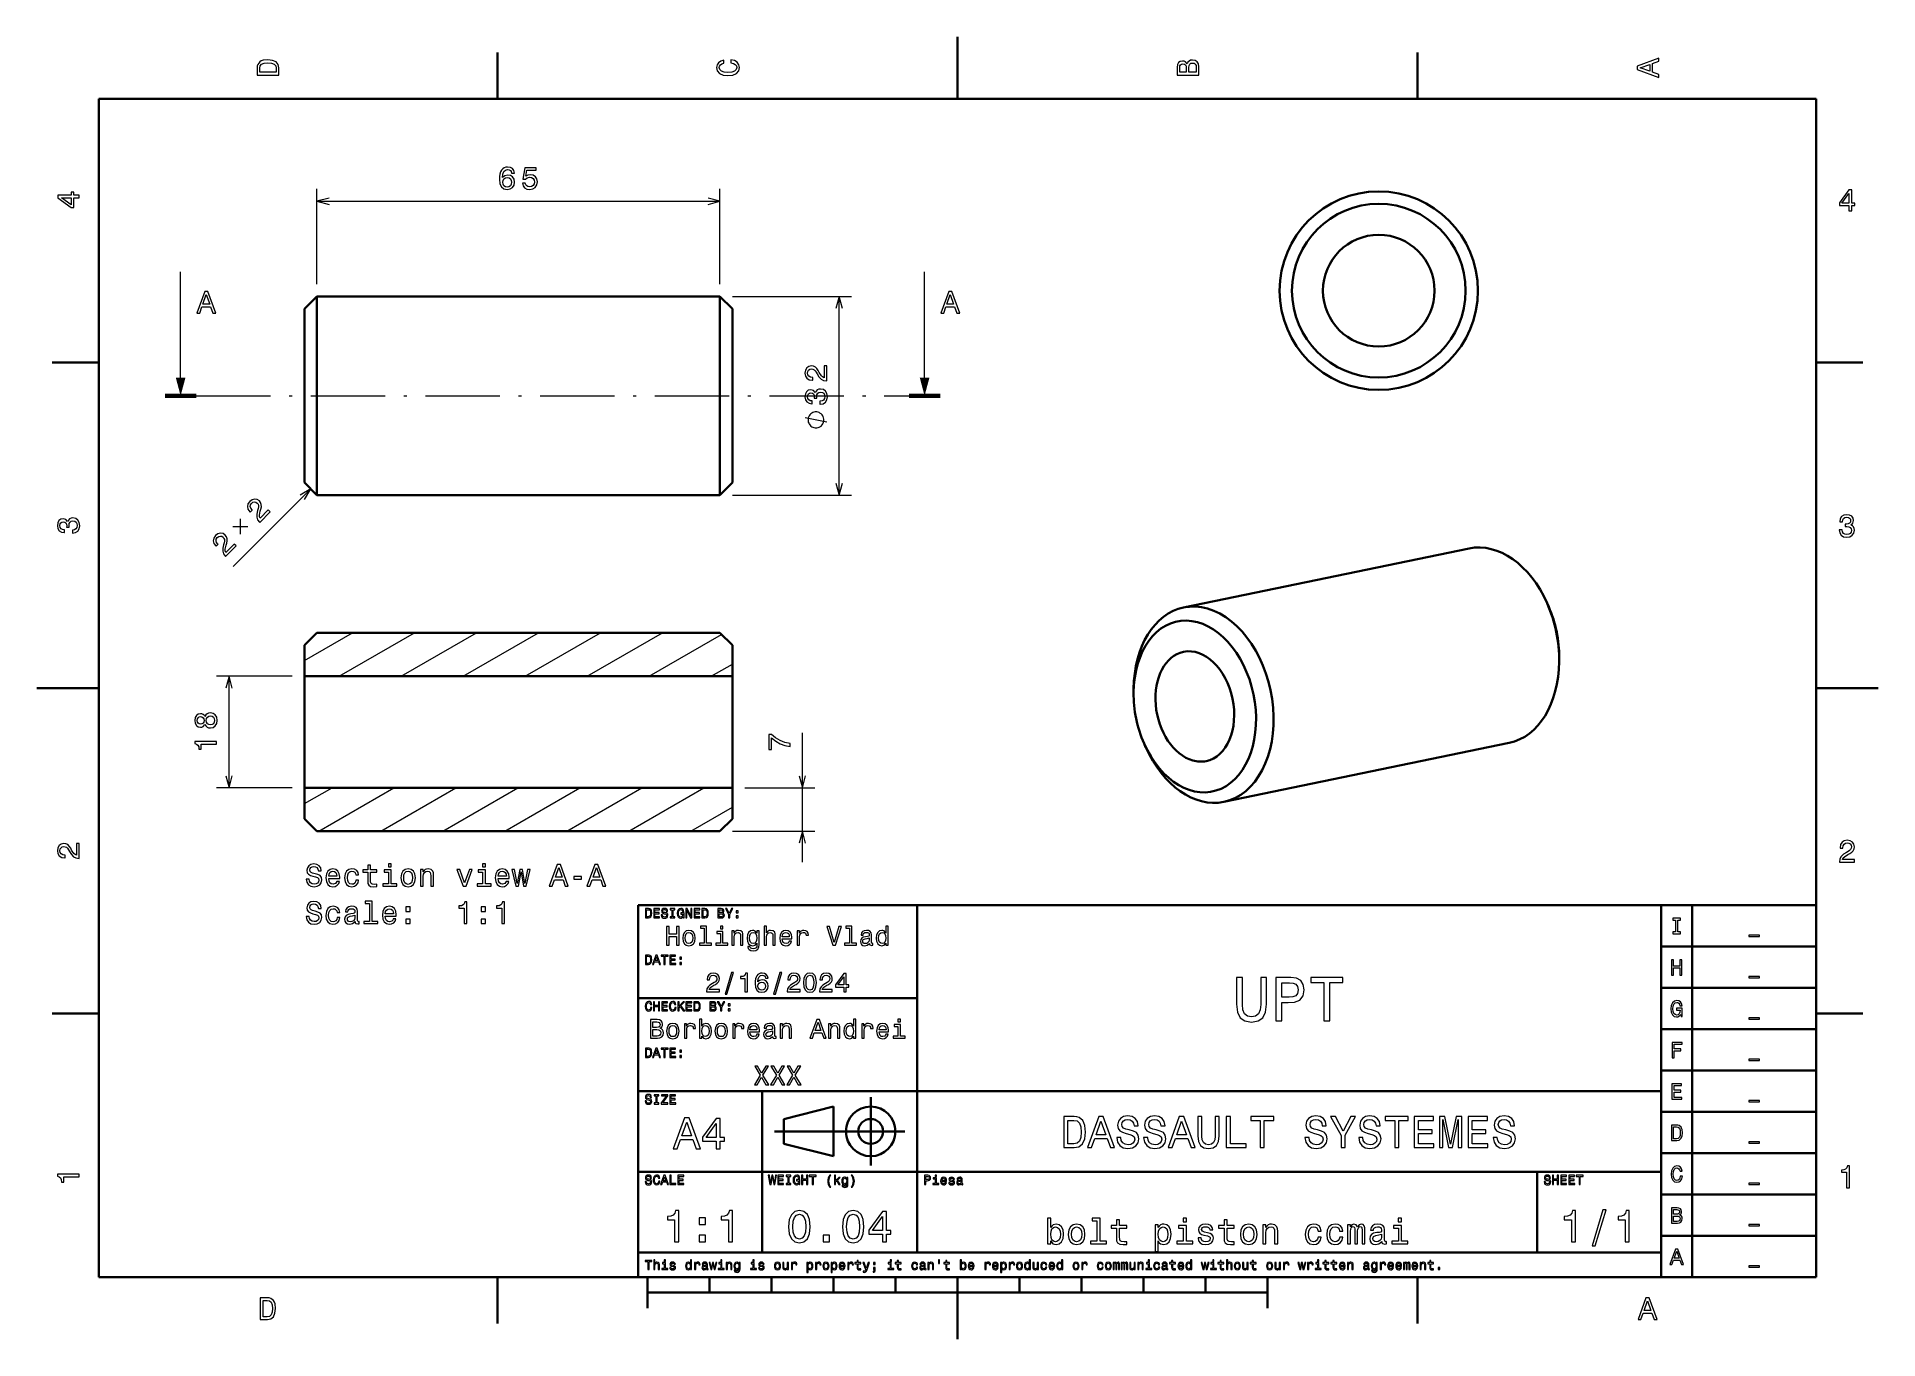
# Model space of a CAD drawing. Extents: x 0 to 297, y 0 to 210.
import ezdxf

# ---------------------------------------------------------------- set-up
doc = ezdxf.new("R2010")
doc.units = 0
doc.linetypes.add('DASHDOT', pattern=[18.5, 12, -3, 0.5, -3])

msp = doc.modelspace()

# ---------------------------------------------------------------- linework, layer by layer
at = {"color": 7, "lineweight": 35, "ltscale": 0.25}
for p, q in [((148.5, 200), (148.5, 210)), ((10, 105), (0, 105)), ((287, 105), (297, 105)), ((148.5, 10), (148.5, 0))]:
    msp.add_line(p, q, dxfattribs=at)
at = {"color": 7, "lineweight": 35, "ltscale": 0.1875}
for p, q in [((74.3, 200), (74.3, 207.5)), ((222.7, 200), (222.7, 207.5)), ((10, 157.5), (2.5, 157.5)), ((287, 157.5), (294.5, 157.5)), ((10, 52.5), (2.5, 52.5)), ((287, 52.5), (294.5, 52.5)), ((74.3, 10), (74.3, 2.5)), ((222.7, 10), (222.7, 2.5))]:
    msp.add_line(p, q, dxfattribs=at)
at = {"color": 7, "lineweight": 35}
for p, q in [((287, 200), (10, 200)), ((10, 200), (10, 10)), ((287, 10), (287, 200)), ((45.19, 168.12), (110.19, 168.12)), ((45.19, 136.12), (45.19, 168.12)), ((110.19, 136.12), (110.19, 168.12)), ((43.19, 138.12), (43.19, 166.12)), ((112.19, 138.12), (112.19, 166.12)), ((45.19, 136.12), (110.19, 136.12)), ((231.02, 127.5), (184.96, 117.98)), ((45.19, 113.9), (110.19, 113.9)), ((43.19, 106.9), (112.19, 106.9)), ((237.5, 96.16), (191.44, 86.64)), ((43.19, 88.9), (112.19, 88.9)), ((45.19, 81.9), (110.19, 81.9)), ((97, 10), (97, 70)), ((97, 70), (287, 70)), ((142, 14), (142, 70)), ((262, 10), (262, 70)), ((267, 10), (267, 70)), ((287, 70), (287, 10)), ((262, 63.33), (287, 63.33)), ((262, 56.67), (287, 56.67)), ((97, 55), (142, 55)), ((262, 50), (287, 50)), ((262, 43.33), (287, 43.33)), ((97, 40), (262, 40)), ((117, 14), (117, 40)), ((262, 36.67), (287, 36.67)), ((119, 33.5), (140, 33.5)), ((262, 30), (287, 30)), ((97, 27), (262, 27)), ((262, 23.33), (287, 23.33)), ((262, 16.67), (287, 16.67)), ((97, 14), (262, 14)), ((10, 10), (287, 10)), ((97, 10), (287, 10)), ((98.5, 7.5), (198.5, 7.5))]:
    msp.add_line(p, q, dxfattribs=at)
at = {"color": 7, "lineweight": 13, "ltscale": 0.384058}
for p, q in [((45.19, 170.12), (45.19, 185.48)), ((110.19, 170.12), (110.19, 185.48))]:
    msp.add_line(p, q, dxfattribs=at)
at = {"color": 7, "lineweight": 13}
for p, q in [((45.19, 183.48), (110.19, 183.48)), ((129.42, 136.12), (129.42, 168.12)), ((123.49, 76.9), (123.49, 97.77))]:
    msp.add_line(p, q, dxfattribs=at)
at = {"color": 7, "lineweight": 13, "ltscale": 0.427555}
for p, q in [((23.19, 155.02), (23.19, 172.12)), ((143.19, 155.02), (143.19, 172.12))]:
    msp.add_line(p, q, dxfattribs=at)
at = {"color": 7, "lineweight": 35, "ltscale": 0.070711}
for p, q in [((43.19, 166.12), (45.19, 168.12)), ((110.19, 168.12), (112.19, 166.12)), ((43.19, 138.12), (45.19, 136.12)), ((110.19, 136.12), (112.19, 138.12)), ((43.19, 111.9), (45.19, 113.9)), ((112.19, 111.9), (110.19, 113.9)), ((43.19, 83.9), (45.19, 81.9)), ((112.19, 83.9), (110.19, 81.9))]:
    msp.add_line(p, q, dxfattribs=at)
at = {"color": 7, "lineweight": 13, "ltscale": 0.480652}
for p, q in [((112.19, 168.12), (131.42, 168.12)), ((112.19, 136.12), (131.42, 136.12))]:
    msp.add_line(p, q, dxfattribs=at)
at = {"color": 7, "lineweight": 100, "ltscale": 0.125}
for p, q in [((20.69, 152.12), (25.69, 152.12)), ((145.69, 152.12), (140.69, 152.12))]:
    msp.add_line(p, q, dxfattribs=at)
at = {"color": 7, "linetype": 'DASHDOT', "lineweight": 13}
msp.add_line((25.69, 152.12), (140.69, 152.12), dxfattribs=at)
at = {"color": 7, "lineweight": 13, "ltscale": 0.443307}
msp.add_line((44.19, 137.12), (31.65, 124.58), dxfattribs=at)
at = {"color": 7, "lineweight": 35, "ltscale": 0.01535}
for p, q in [((243.86, 118.1), (243.61, 118.66)), ((178.61, 96.04), (178.85, 95.48))]:
    msp.add_line(p, q, dxfattribs=at)
at = {"color": 7, "lineweight": 13, "ltscale": 0.22265}
msp.add_line((43.19, 109.45), (50.91, 113.9), dxfattribs=at)
at = {"color": 7, "lineweight": 13, "ltscale": 0.35}
for p, q in [((48.78, 106.9), (60.91, 113.9)), ((58.78, 106.9), (70.91, 113.9)), ((68.78, 106.9), (80.91, 113.9)), ((78.78, 106.9), (90.91, 113.9)), ((88.78, 106.9), (100.91, 113.9)), ((45.48, 81.9), (57.61, 88.9)), ((55.48, 81.9), (67.61, 88.9)), ((65.48, 81.9), (77.61, 88.9)), ((75.48, 81.9), (87.61, 88.9)), ((85.48, 81.9), (97.61, 88.9)), ((95.48, 81.9), (107.61, 88.9))]:
    msp.add_line(p, q, dxfattribs=at)
at = {"color": 7, "lineweight": 13, "ltscale": 0.336955}
msp.add_line((98.78, 106.9), (110.45, 113.64), dxfattribs=at)
at = {"color": 7, "lineweight": 35, "ltscale": 0.125}
for p, q in [((43.19, 106.9), (43.19, 111.9)), ((112.19, 106.9), (112.19, 111.9)), ((43.19, 83.9), (43.19, 88.9)), ((112.19, 83.9), (112.19, 88.9)), ((98.5, 10), (98.5, 5)), ((198.5, 10), (198.5, 5))]:
    msp.add_line(p, q, dxfattribs=at)
at = {"color": 7, "lineweight": 13, "ltscale": 0.098483}
msp.add_line((108.78, 106.9), (112.19, 108.87), dxfattribs=at)
at = {"color": 7, "lineweight": 35, "ltscale": 0.015365}
for p, q in [((245.56, 109.87), (245.55, 109.25)), ((176.91, 104.27), (176.91, 104.88))]:
    msp.add_line(p, q, dxfattribs=at)
at = {"color": 7, "lineweight": 13, "ltscale": 0.304885}
for p, q in [((41.19, 106.9), (29, 106.9)), ((41.19, 88.9), (29, 88.9))]:
    msp.add_line(p, q, dxfattribs=at)
at = {"color": 7, "lineweight": 13, "ltscale": 0.45}
msp.add_line((31, 88.9), (31, 106.9), dxfattribs=at)
at = {"color": 7, "lineweight": 35, "ltscale": 0.225}
for p, q in [((43.19, 97.9), (43.19, 106.9)), ((112.19, 97.9), (112.19, 106.9)), ((43.19, 88.9), (43.19, 97.9)), ((112.19, 88.9), (112.19, 97.9))]:
    msp.add_line(p, q, dxfattribs=at)
at = {"color": 7, "lineweight": 13, "ltscale": 0.12735}
msp.add_line((43.19, 86.35), (47.61, 88.9), dxfattribs=at)
at = {"color": 7, "lineweight": 13, "ltscale": 0.282355}
msp.add_line((114.19, 88.9), (125.49, 88.9), dxfattribs=at)
at = {"color": 7, "lineweight": 13, "ltscale": 0.193782}
msp.add_line((105.48, 81.9), (112.19, 85.78), dxfattribs=at)
at = {"color": 7, "lineweight": 13, "ltscale": 0.332355}
msp.add_line((112.19, 81.9), (125.49, 81.9), dxfattribs=at)
at = {"color": 7, "lineweight": 35, "ltscale": 0.275}
msp.add_line((134.5, 28), (134.5, 39), dxfattribs=at)
at = {"color": 7, "lineweight": 35, "ltscale": 0.206155}
for p, q in [((120.5, 35.5), (128.5, 37.5)), ((128.5, 29.5), (120.5, 31.5))]:
    msp.add_line(p, q, dxfattribs=at)
at = {"color": 7, "lineweight": 35, "ltscale": 0.2}
msp.add_line((128.5, 37.5), (128.5, 29.5), dxfattribs=at)
at = {"color": 7, "lineweight": 35, "ltscale": 0.1}
msp.add_line((120.5, 31.5), (120.5, 35.5), dxfattribs=at)
at = {"color": 7, "lineweight": 35, "ltscale": 0.325}
msp.add_line((242, 14), (242, 27), dxfattribs=at)
at = {"color": 7, "lineweight": 35, "ltscale": 0.0625}
for p, q in [((108.5, 10), (108.5, 7.5)), ((118.5, 10), (118.5, 7.5)), ((128.5, 10), (128.5, 7.5)), ((138.5, 10), (138.5, 7.5)), ((158.5, 10), (158.5, 7.5)), ((168.5, 10), (168.5, 7.5)), ((178.5, 10), (178.5, 7.5)), ((188.5, 10), (188.5, 7.5))]:
    msp.add_line(p, q, dxfattribs=at)
at = {"color": 7, "lineweight": 13}
for points in [[(35.53, 204.99), (35.53, 203.83), (39.03, 203.83), (39.03, 204.99), (38.92, 205.54), (38.58, 205.95), (38.03, 206.21), (37.28, 206.3), (36.52, 206.22), (36.21, 206.11), (35.97, 205.97), (35.64, 205.56), (35.56, 205.3)], [(35.95, 204.96), (36.03, 205.34), (36.26, 205.61), (36.67, 205.76), (37.28, 205.81), (37.87, 205.76), (38.29, 205.6), (38.53, 205.33), (38.61, 204.96), (38.61, 204.3), (35.95, 204.3)], [(111.93, 205.82), (112.36, 205.72), (112.66, 205.55), (112.84, 205.32), (112.91, 205.05), (112.81, 204.72), (112.54, 204.46), (112.1, 204.29), (111.48, 204.23), (110.87, 204.29), (110.42, 204.46), (110.15, 204.71), (110.06, 205.05), (110.11, 205.29), (110.25, 205.49), (110.47, 205.66), (110.79, 205.77), (110.79, 206.25), (110.31, 206.09), (109.95, 205.83), (109.72, 205.47), (109.64, 205.05), (109.76, 204.51), (110.12, 204.1), (110.7, 203.84), (111.48, 203.75), (112.27, 203.84), (112.85, 204.1), (113.21, 204.51), (113.33, 205.05), (113.23, 205.51), (112.97, 205.89), (112.53, 206.16), (111.93, 206.3)], [(185.54, 205.63), (185.25, 205.98), (185.05, 206.07), (184.81, 206.1), (184.43, 206.04), (184.16, 205.84), (183.99, 205.52), (183.93, 205.08), (183.93, 203.84), (187.43, 203.84), (187.43, 205.15), (187.36, 205.62), (187.16, 205.97), (186.83, 206.19), (186.38, 206.26), (186.09, 206.22), (185.84, 206.09), (185.66, 205.9)], [(185.39, 204.98), (185.39, 204.3), (184.35, 204.3), (184.35, 205.03), (184.38, 205.3), (184.47, 205.49), (184.63, 205.61), (184.86, 205.65), (185.09, 205.6), (185.25, 205.48), (185.36, 205.27)], [(187.01, 205.1), (187.01, 204.3), (185.81, 204.3), (185.81, 205.05), (185.84, 205.37), (185.95, 205.6), (186.13, 205.73), (186.39, 205.78), (186.67, 205.73), (186.86, 205.61), (186.98, 205.39)], [(261.63, 203.47), (261.63, 203.93), (260.6, 204.3), (260.6, 205.7), (261.63, 206.06), (261.63, 206.54), (258.13, 205.26), (258.13, 204.74)], [(260.18, 204.46), (258.63, 205), (260.18, 205.54)], [(77.04, 188.04), (76.94, 188.45), (76.72, 188.75), (76.38, 188.94), (75.93, 189.01), (75.63, 188.97), (75.38, 188.87), (75.15, 188.72), (74.96, 188.5), (74.81, 188.22), (74.7, 187.88), (74.63, 187.48), (74.61, 187.03), (74.69, 186.32), (74.93, 185.8), (75.33, 185.48), (75.88, 185.38), (76.37, 185.47), (76.74, 185.71), (76.98, 186.08), (77.07, 186.55), (76.98, 187.03), (76.75, 187.4), (76.39, 187.63), (75.95, 187.71), (75.47, 187.61), (75.11, 187.33), (75.19, 187.88), (75.35, 188.28), (75.59, 188.52), (75.94, 188.6), (76.19, 188.56), (76.38, 188.45), (76.51, 188.27), (76.57, 188.04)], [(76.58, 186.55), (76.52, 186.23), (76.38, 185.99), (76.15, 185.83), (75.87, 185.78), (75.57, 185.83), (75.35, 185.98), (75.2, 186.23), (75.15, 186.54), (75.21, 186.86), (75.35, 187.09), (75.58, 187.24), (75.89, 187.3), (76.16, 187.24), (76.38, 187.1), (76.52, 186.86)], [(78.31, 186.39), (78.42, 185.98), (78.67, 185.66), (79.03, 185.45), (79.5, 185.38), (80.01, 185.47), (80.4, 185.72), (80.66, 186.11), (80.75, 186.61), (80.67, 187.08), (80.42, 187.45), (80.05, 187.69), (79.56, 187.77), (79.18, 187.71), (78.89, 187.55), (79.03, 188.49), (80.56, 188.49), (80.56, 188.9), (78.69, 188.9), (78.41, 187.05), (78.82, 187.05), (79.11, 187.29), (79.48, 187.37), (79.8, 187.32), (80.05, 187.15), (80.21, 186.91), (80.26, 186.59), (80.21, 186.27), (80.05, 186.02), (79.8, 185.87), (79.48, 185.81), (79.21, 185.85), (79.01, 185.96), (78.86, 186.15), (78.78, 186.39)], [(6.83, 184.03), (6.83, 184.48), (5.97, 184.48), (5.97, 184.98), (5.56, 184.98), (5.56, 184.48), (3.41, 184.48), (3.41, 184.02), (5.52, 182.49), (5.97, 182.49), (5.97, 184.03)], [(292.28, 181.92), (292.73, 181.92), (292.73, 182.78), (293.23, 182.78), (293.23, 183.19), (292.73, 183.19), (292.73, 185.34), (292.27, 185.34), (290.74, 183.23), (290.74, 182.78), (292.28, 182.78)], [(291.16, 183.19), (292.28, 184.76), (292.28, 183.19)], [(5.56, 182.91), (3.99, 184.03), (5.56, 184.03)], [(25.8, 165.45), (26.27, 165.45), (26.64, 166.48), (28.03, 166.48), (28.4, 165.45), (28.87, 165.45), (27.59, 168.96), (27.08, 168.96)], [(26.8, 166.91), (27.34, 168.45), (27.88, 166.91)], [(145.8, 165.45), (146.27, 165.45), (146.64, 166.48), (148.03, 166.48), (148.4, 165.45), (148.87, 165.45), (147.59, 168.96), (147.08, 168.96)], [(146.8, 166.91), (147.34, 168.45), (147.88, 166.91)], [(127.42, 154.54), (127.42, 156.94), (126.99, 156.94), (126.99, 155.04), (126.75, 155.15), (126.55, 155.33), (126.19, 155.89), (126.04, 156.19), (125.83, 156.52), (125.57, 156.76), (125.28, 156.89), (124.94, 156.94), (124.51, 156.86), (124.18, 156.62), (123.97, 156.26), (123.89, 155.79), (123.98, 155.3), (124.22, 154.94), (124.6, 154.7), (125.09, 154.62), (125.17, 154.62), (125.17, 155.08), (125.13, 155.08), (124.78, 155.12), (124.53, 155.26), (124.37, 155.48), (124.31, 155.76), (124.36, 156.06), (124.49, 156.27), (124.69, 156.41), (124.93, 156.46), (125.17, 156.43), (125.36, 156.33), (125.53, 156.17), (125.68, 155.95), (125.85, 155.65), (126.16, 155.16), (126.49, 154.81), (126.9, 154.6), (127.4, 154.54)], [(126.32, 150.76), (126.36, 150.76), (126.84, 150.84), (127.2, 151.08), (127.43, 151.45), (127.52, 151.95), (127.43, 152.47), (127.21, 152.86), (126.86, 153.12), (126.41, 153.21), (126.11, 153.17), (125.87, 153.06), (125.68, 152.88), (125.54, 152.63), (125.27, 152.96), (124.84, 153.08), (124.44, 153), (124.15, 152.78), (123.96, 152.43), (123.89, 151.95), (123.98, 151.49), (124.2, 151.15), (124.55, 150.92), (125.02, 150.84), (125.05, 150.84), (125.05, 151.29), (124.73, 151.33), (124.5, 151.46), (124.36, 151.67), (124.31, 151.97), (124.35, 152.23), (124.45, 152.43), (124.63, 152.54), (124.86, 152.59), (125.1, 152.54), (125.27, 152.42), (125.37, 152.21), (125.4, 151.92), (125.4, 151.73), (125.8, 151.73), (125.79, 151.97), (125.83, 152.29), (125.95, 152.53), (126.15, 152.67), (126.41, 152.72), (126.7, 152.66), (126.92, 152.52), (127.05, 152.28), (127.1, 151.98), (127.05, 151.66), (126.9, 151.43), (126.65, 151.28), (126.32, 151.23)], [(125.67, 149.51), (125.55, 149.51), (125.32, 149.46), (125.14, 149.4), (125.03, 149.34), (124.85, 149.22), (124.68, 149.05), (124.56, 148.87), (124.5, 148.76), (124.44, 148.58), (124.39, 148.35), (124.39, 148.23), (124.39, 148.11), (124.44, 147.88), (124.5, 147.71), (124.56, 147.59), (124.68, 147.41), (124.85, 147.24), (125.03, 147.12), (125.14, 147.06), (125.32, 147.01), (125.55, 146.95), (125.67, 146.95), (125.79, 146.95), (126.02, 147.01), (126.19, 147.06), (126.31, 147.12), (126.49, 147.24), (126.66, 147.41), (126.78, 147.59), (126.84, 147.71), (126.89, 147.88), (126.95, 148.11), (126.95, 148.23), (126.95, 148.35), (126.89, 148.58), (126.84, 148.76), (126.78, 148.87), (126.66, 149.05), (126.49, 149.22), (126.31, 149.34), (126.19, 149.4), (126.02, 149.46), (125.79, 149.51)], [(35.95, 131.7), (37.65, 133.41), (37.34, 133.71), (36, 132.37), (35.9, 132.61), (35.89, 132.88), (36.04, 133.53), (36.14, 133.84), (36.22, 134.23), (36.21, 134.58), (36.1, 134.89), (35.89, 135.16), (35.53, 135.4), (35.13, 135.47), (34.72, 135.36), (34.34, 135.08), (34.06, 134.68), (33.96, 134.25), (34.06, 133.82), (34.36, 133.41), (34.41, 133.36), (34.73, 133.68), (34.71, 133.71), (34.5, 133.98), (34.41, 134.26), (34.45, 134.53), (34.62, 134.77), (34.86, 134.94), (35.1, 135), (35.34, 134.96), (35.55, 134.82), (35.69, 134.64), (35.76, 134.43), (35.77, 134.19), (35.72, 133.93), (35.62, 133.61), (35.49, 133.03), (35.48, 132.55), (35.62, 132.12), (35.94, 131.72)], [(5.73, 129.98), (5.77, 129.98), (6.25, 130.06), (6.62, 130.3), (6.85, 130.67), (6.93, 131.16), (6.85, 131.69), (6.63, 132.08), (6.27, 132.33), (5.82, 132.43), (5.52, 132.38), (5.28, 132.27), (5.09, 132.09), (4.96, 131.85), (4.68, 132.18), (4.25, 132.29), (3.86, 132.22), (3.56, 132), (3.37, 131.65), (3.31, 131.16), (3.39, 130.71), (3.61, 130.36), (3.96, 130.14), (4.43, 130.06), (4.47, 130.06), (4.47, 130.51), (4.15, 130.55), (3.91, 130.68), (3.77, 130.89), (3.72, 131.19), (3.76, 131.45), (3.87, 131.64), (4.04, 131.76), (4.27, 131.8), (4.52, 131.76), (4.68, 131.64), (4.79, 131.43), (4.82, 131.14), (4.81, 130.94), (5.21, 130.94), (5.2, 131.19), (5.24, 131.51), (5.37, 131.74), (5.56, 131.89), (5.82, 131.94), (6.11, 131.88), (6.33, 131.73), (6.47, 131.5), (6.51, 131.19), (6.46, 130.88), (6.31, 130.64), (6.07, 130.5), (5.73, 130.44)], [(290.73, 130.52), (290.73, 130.48), (290.81, 130), (291.05, 129.63), (291.42, 129.4), (291.91, 129.32), (292.44, 129.4), (292.83, 129.62), (293.08, 129.98), (293.18, 130.43), (293.13, 130.73), (293.02, 130.97), (292.84, 131.16), (292.6, 131.29), (292.93, 131.57), (293.04, 132), (292.97, 132.39), (292.75, 132.69), (292.4, 132.88), (291.91, 132.94), (291.46, 132.86), (291.11, 132.64), (290.89, 132.29), (290.81, 131.82), (290.81, 131.78), (291.26, 131.78), (291.3, 132.1), (291.43, 132.34), (291.64, 132.48), (291.94, 132.53), (292.2, 132.49), (292.39, 132.38), (292.51, 132.21), (292.55, 131.98), (292.51, 131.73), (292.39, 131.57), (292.18, 131.46), (291.89, 131.43), (291.69, 131.44), (291.69, 131.04), (291.94, 131.05), (292.26, 131.01), (292.49, 130.88), (292.64, 130.69), (292.69, 130.43), (292.63, 130.14), (292.48, 129.92), (292.25, 129.78), (291.94, 129.74), (291.63, 129.79), (291.39, 129.94), (291.25, 130.18), (291.19, 130.52)], [(30.44, 126.2), (32.14, 127.9), (31.84, 128.21), (30.49, 126.86), (30.4, 127.1), (30.39, 127.37), (30.53, 128.02), (30.63, 128.34), (30.72, 128.73), (30.71, 129.07), (30.59, 129.38), (30.39, 129.65), (30.03, 129.89), (29.62, 129.96), (29.22, 129.85), (28.83, 129.58), (28.55, 129.17), (28.46, 128.75), (28.56, 128.31), (28.85, 127.9), (28.9, 127.85), (29.23, 128.17), (29.2, 128.2), (28.99, 128.48), (28.91, 128.75), (28.95, 129.02), (29.11, 129.26), (29.35, 129.43), (29.6, 129.5), (29.84, 129.46), (30.05, 129.32), (30.18, 129.13), (30.26, 128.92), (30.26, 128.69), (30.21, 128.42), (30.12, 128.1), (29.99, 127.53), (29.98, 127.05), (30.12, 126.62), (30.43, 126.21)], [(27.11, 99.14), (27.25, 98.89), (27.45, 98.71), (27.7, 98.6), (27.99, 98.56), (28.44, 98.65), (28.79, 98.88), (29.01, 99.26), (29.1, 99.77), (29.01, 100.28), (28.79, 100.66), (28.44, 100.89), (27.99, 100.98), (27.7, 100.93), (27.45, 100.83), (27.25, 100.65), (27.11, 100.4), (26.99, 100.6), (26.82, 100.74), (26.62, 100.82), (26.38, 100.85), (26.02, 100.77), (25.73, 100.56), (25.54, 100.22), (25.47, 99.77), (25.54, 99.32), (25.73, 98.97), (26.02, 98.76), (26.38, 98.68), (26.62, 98.71), (26.82, 98.79)], [(26.42, 99.16), (26.19, 99.2), (26.02, 99.32), (25.92, 99.51), (25.88, 99.77), (25.92, 100.02), (26.02, 100.21), (26.19, 100.33), (26.42, 100.38), (26.64, 100.33), (26.82, 100.21), (26.94, 100.02), (26.97, 99.77), (26.93, 99.51), (26.82, 99.32), (26.64, 99.2)], [(27.98, 99.05), (27.72, 99.09), (27.52, 99.24), (27.38, 99.47), (27.34, 99.77), (27.38, 100.07), (27.52, 100.29), (27.72, 100.44), (27.98, 100.49), (28.27, 100.44), (28.49, 100.29), (28.63, 100.07), (28.68, 99.77), (28.63, 99.47), (28.49, 99.24), (28.27, 99.09)], [(29, 95.94), (29, 96.4), (25.47, 96.4), (25.47, 96.06), (25.78, 95.97), (25.99, 95.79), (26.11, 95.51), (26.15, 95.13), (26.51, 95.13), (26.51, 95.94)], [(121.49, 95.56), (121.49, 96.06), (120.66, 96.23), (119.88, 96.52), (119.16, 96.94), (118.48, 97.48), (118.06, 97.48), (118.06, 95.08), (118.52, 95.08), (118.52, 96.99), (119.2, 96.44), (119.91, 96.02), (120.67, 95.73)], [(290.77, 76.92), (293.18, 76.92), (293.18, 77.35), (291.27, 77.35), (291.38, 77.59), (291.56, 77.78), (292.12, 78.14), (292.42, 78.29), (292.75, 78.51), (292.99, 78.76), (293.12, 79.06), (293.18, 79.4), (293.09, 79.82), (292.85, 80.15), (292.49, 80.37), (292.02, 80.44), (291.54, 80.36), (291.17, 80.12), (290.93, 79.74), (290.85, 79.24), (290.85, 79.17), (291.31, 79.17), (291.31, 79.21), (291.35, 79.55), (291.49, 79.81), (291.71, 79.97), (291.99, 80.02), (292.29, 79.97), (292.5, 79.85), (292.65, 79.65), (292.7, 79.4), (292.66, 79.17), (292.56, 78.97), (292.4, 78.8), (292.18, 78.65), (291.88, 78.49), (291.39, 78.18), (291.04, 77.84), (290.84, 77.44), (290.77, 76.93)], [(6.83, 77.52), (6.83, 79.93), (6.4, 79.93), (6.4, 78.02), (6.16, 78.13), (5.97, 78.31), (5.61, 78.87), (5.46, 79.17), (5.24, 79.5), (4.99, 79.74), (4.69, 79.87), (4.35, 79.93), (3.93, 79.84), (3.6, 79.6), (3.38, 79.24), (3.31, 78.77), (3.39, 78.29), (3.63, 77.92), (4.01, 77.68), (4.51, 77.6), (4.58, 77.6), (4.58, 78.06), (4.54, 78.06), (4.2, 78.1), (3.94, 78.24), (3.78, 78.46), (3.73, 78.74), (3.78, 79.04), (3.9, 79.25), (4.1, 79.4), (4.35, 79.45), (4.58, 79.41), (4.78, 79.31), (4.95, 79.15), (5.1, 78.93), (5.26, 78.63), (5.57, 78.14), (5.91, 77.79), (6.31, 77.59), (6.82, 77.52)], [(43.91, 74.2), (43.46, 74.2), (43.56, 73.67), (43.81, 73.27), (44.2, 73.04), (44.72, 72.95), (45.24, 73.03), (45.63, 73.25), (45.88, 73.6), (45.97, 74.06), (45.89, 74.47), (45.68, 74.74), (45.34, 74.92), (44.88, 75.05), (44.48, 75.14), (44.23, 75.25), (44.08, 75.42), (44.04, 75.67), (44.08, 75.89), (44.21, 76.07), (44.41, 76.18), (44.69, 76.22), (44.97, 76.17), (45.2, 76.04), (45.34, 75.81), (45.41, 75.5), (45.87, 75.5), (45.87, 75.51), (45.79, 75.99), (45.55, 76.34), (45.18, 76.56), (44.68, 76.64), (44.22, 76.56), (43.87, 76.35), (43.64, 76.02), (43.56, 75.6), (43.63, 75.22), (43.82, 74.96), (44.12, 74.79), (44.54, 74.66), (44.94, 74.54), (45.25, 74.43), (45.44, 74.27), (45.5, 74.01), (45.44, 73.74), (45.29, 73.54), (45.05, 73.41), (44.74, 73.37), (44.4, 73.43), (44.14, 73.59), (43.97, 73.85)], [(47.09, 74.27), (48.87, 74.27), (48.87, 74.48), (48.79, 75.06), (48.57, 75.49), (48.22, 75.75), (47.75, 75.85), (47.29, 75.75), (46.94, 75.47), (46.71, 75.01), (46.63, 74.4), (46.7, 73.78), (46.93, 73.33), (47.28, 73.05), (47.73, 72.95), (48.13, 73.01), (48.45, 73.19), (48.69, 73.46), (48.82, 73.82), (48.38, 73.82), (48.29, 73.62), (48.16, 73.47), (47.79, 73.35), (47.5, 73.4), (47.28, 73.58), (47.14, 73.87), (47.09, 74.26)], [(47.09, 74.64), (47.15, 74.99), (47.28, 75.25), (47.49, 75.41), (47.76, 75.46), (48.03, 75.41), (48.24, 75.25), (48.36, 74.99), (48.41, 74.64)], [(51.46, 74.86), (51.9, 74.86), (51.81, 75.26), (51.6, 75.58), (51.26, 75.77), (50.82, 75.85), (50.33, 75.75), (49.97, 75.47), (49.73, 75.01), (49.65, 74.39), (49.73, 73.78), (49.96, 73.33), (50.31, 73.05), (50.8, 72.95), (51.24, 73.02), (51.58, 73.24), (51.81, 73.57), (51.91, 74.01), (51.48, 74.01), (51.41, 73.73), (51.27, 73.52), (51.07, 73.39), (50.82, 73.35), (50.51, 73.41), (50.29, 73.62), (50.15, 73.94), (50.11, 74.41), (50.15, 74.86), (50.29, 75.19), (50.52, 75.39), (50.82, 75.46), (51.08, 75.42), (51.28, 75.3), (51.41, 75.11)], [(53.37, 75.28), (53.37, 73.93), (53.4, 73.49), (53.54, 73.19), (53.82, 73.01), (54.3, 72.95), (54.83, 72.97), (54.83, 73.36), (54.45, 73.33), (54.1, 73.37), (53.91, 73.49), (53.83, 73.71), (53.81, 74), (53.81, 75.28), (54.83, 75.28), (54.83, 75.66), (53.81, 75.66), (53.81, 76.45), (53.37, 76.45), (53.37, 75.66), (52.6, 75.66), (52.6, 75.28)], [(57.17, 73.42), (57.17, 75.66), (56.03, 75.66), (56.03, 75.28), (56.72, 75.28), (56.72, 73.42), (55.82, 73.42), (55.82, 73.05), (58.09, 73.05), (58.09, 73.42)], [(57.18, 76.67), (56.71, 76.67), (56.71, 76.16), (57.18, 76.16)], [(58.72, 74.4), (58.8, 73.78), (59.03, 73.33), (59.4, 73.05), (59.89, 72.95), (60.38, 73.05), (60.75, 73.32), (60.98, 73.78), (61.07, 74.4), (60.98, 75.01), (60.75, 75.47), (60.38, 75.75), (59.89, 75.85), (59.4, 75.75), (59.03, 75.47), (58.8, 75.01)], [(59.17, 74.4), (59.22, 74.86), (59.36, 75.18), (59.58, 75.39), (59.89, 75.46), (60.19, 75.39), (60.42, 75.19), (60.56, 74.86), (60.61, 74.4), (60.56, 73.94), (60.42, 73.61), (60.19, 73.41), (59.89, 73.34), (59.58, 73.41), (59.36, 73.61), (59.22, 73.94)], [(61.88, 73.05), (62.33, 73.05), (62.33, 74.61), (62.37, 74.97), (62.52, 75.23), (62.75, 75.39), (63.05, 75.45), (63.29, 75.4), (63.44, 75.26), (63.52, 75.04), (63.54, 74.73), (63.54, 73.05), (63.99, 73.05), (63.99, 74.83), (63.97, 75.18), (63.88, 75.48), (63.58, 75.75), (63.11, 75.85), (62.86, 75.81), (62.64, 75.72), (62.45, 75.56), (62.31, 75.34), (62.31, 75.75), (61.88, 75.75)], [(68.77, 73.05), (69.24, 73.05), (70.23, 75.75), (69.77, 75.75), (69, 73.57), (68.23, 75.75), (67.76, 75.75)], [(72.35, 73.42), (72.35, 75.66), (71.21, 75.66), (71.21, 75.28), (71.9, 75.28), (71.9, 73.42), (71, 73.42), (71, 73.05), (73.27, 73.05), (73.27, 73.42)], [(72.36, 76.67), (71.89, 76.67), (71.89, 76.16), (72.36, 76.16)], [(74.42, 74.27), (76.19, 74.27), (76.2, 74.48), (76.12, 75.06), (75.89, 75.49), (75.54, 75.75), (75.07, 75.85), (74.61, 75.75), (74.26, 75.47), (74.03, 75.01), (73.95, 74.4), (74.03, 73.78), (74.25, 73.33), (74.6, 73.05), (75.06, 72.95), (75.45, 73.01), (75.77, 73.19), (76.01, 73.46), (76.15, 73.82), (75.71, 73.82), (75.62, 73.62), (75.49, 73.47), (75.11, 73.35), (74.82, 73.4), (74.61, 73.58), (74.47, 73.87), (74.42, 74.26)], [(74.42, 74.64), (74.47, 74.99), (74.61, 75.25), (74.81, 75.41), (75.09, 75.46), (75.35, 75.41), (75.56, 75.25), (75.69, 74.99), (75.73, 74.64)], [(77.7, 73.05), (78.11, 75.34), (78.51, 73.05), (78.94, 73.05), (79.6, 75.75), (79.17, 75.75), (78.72, 73.45), (78.32, 75.75), (77.89, 75.75), (77.49, 73.45), (77.04, 75.75), (76.62, 75.75), (77.28, 73.05)], [(82.65, 73.05), (83.11, 73.05), (83.48, 74.07), (84.88, 74.07), (85.24, 73.05), (85.72, 73.05), (84.44, 76.55), (83.92, 76.55)], [(83.64, 74.5), (84.18, 76.05), (84.72, 74.5)], [(86.61, 74.2), (87.83, 74.2), (87.83, 74.6), (86.61, 74.6)], [(88.72, 73.05), (89.18, 73.05), (89.55, 74.07), (90.95, 74.07), (91.32, 73.05), (91.79, 73.05), (90.51, 76.55), (89.99, 76.55)], [(89.71, 74.5), (90.25, 76.05), (90.79, 74.5)], [(43.91, 68.15), (43.46, 68.15), (43.56, 67.62), (43.81, 67.23), (44.2, 66.99), (44.72, 66.9), (45.24, 66.98), (45.63, 67.21), (45.88, 67.55), (45.97, 68.01), (45.89, 68.43), (45.68, 68.69), (45.34, 68.87), (44.88, 69), (44.48, 69.1), (44.23, 69.21), (44.08, 69.37), (44.04, 69.62), (44.08, 69.85), (44.21, 70.02), (44.41, 70.14), (44.69, 70.18), (44.97, 70.13), (45.2, 69.99), (45.34, 69.76), (45.41, 69.45), (45.87, 69.45), (45.87, 69.46), (45.79, 69.94), (45.55, 70.29), (45.18, 70.51), (44.68, 70.59), (44.22, 70.51), (43.87, 70.3), (43.64, 69.97), (43.56, 69.55), (43.63, 69.17), (43.82, 68.91), (44.12, 68.74), (44.54, 68.61), (44.94, 68.5), (45.25, 68.39), (45.44, 68.22), (45.5, 67.96), (45.44, 67.69), (45.29, 67.49), (45.05, 67.37), (44.74, 67.33), (44.4, 67.38), (44.14, 67.54), (43.97, 67.81)], [(48.43, 68.81), (48.87, 68.81), (48.78, 69.21), (48.56, 69.53), (48.22, 69.73), (47.78, 69.8), (47.3, 69.7), (46.93, 69.42), (46.7, 68.96), (46.62, 68.34), (46.69, 67.73), (46.92, 67.28), (47.28, 67), (47.77, 66.9), (48.2, 66.98), (48.54, 67.19), (48.77, 67.52), (48.87, 67.97), (48.45, 67.97), (48.37, 67.68), (48.23, 67.47), (48.03, 67.34), (47.78, 67.3), (47.48, 67.37), (47.25, 67.57), (47.12, 67.9), (47.07, 68.36), (47.12, 68.81), (47.26, 69.14), (47.49, 69.34), (47.78, 69.41), (48.05, 69.37), (48.24, 69.25), (48.37, 69.06)], [(51.35, 67.35), (51.35, 67.34), (51.37, 67.16), (51.45, 67.04), (51.77, 66.95), (52.01, 66.99), (52.01, 67.33), (51.91, 67.32), (51.77, 67.38), (51.74, 67.58), (51.74, 68.99), (51.68, 69.34), (51.5, 69.6), (51.2, 69.75), (50.76, 69.8), (50.34, 69.74), (50.03, 69.57), (49.83, 69.3), (49.77, 68.95), (49.77, 68.92), (50.16, 68.92), (50.2, 69.13), (50.31, 69.28), (50.49, 69.37), (50.75, 69.41), (51, 69.38), (51.17, 69.31), (51.28, 69.18), (51.31, 69), (51.29, 68.78), (51.21, 68.68), (51.01, 68.63), (50.63, 68.59), (50.2, 68.5), (49.89, 68.33), (49.71, 68.08), (49.65, 67.71), (49.7, 67.38), (49.86, 67.13), (50.11, 66.97), (50.46, 66.92), (50.93, 67.02)], [(51.3, 67.95), (51.24, 67.68), (51.08, 67.48), (50.83, 67.35), (50.54, 67.31), (50.35, 67.33), (50.21, 67.41), (50.12, 67.55), (50.1, 67.75), (50.12, 67.93), (50.2, 68.05), (50.52, 68.19), (50.93, 68.25), (51.3, 68.38)], [(53.66, 70.25), (53.66, 67.37), (52.75, 67.37), (52.75, 67), (55.01, 67), (55.01, 67.37), (54.1, 67.37), (54.1, 70.62), (52.96, 70.62), (52.96, 70.25)], [(56.2, 68.22), (57.98, 68.22), (57.98, 68.43), (57.9, 69.01), (57.68, 69.44), (57.32, 69.71), (56.86, 69.8), (56.4, 69.7), (56.04, 69.42), (55.82, 68.96), (55.74, 68.35), (55.81, 67.73), (56.04, 67.28), (56.39, 67), (56.84, 66.9), (57.23, 66.97), (57.56, 67.14), (57.79, 67.41), (57.93, 67.77), (57.49, 67.77), (57.4, 67.57), (57.27, 67.42), (56.9, 67.3), (56.61, 67.36), (56.39, 67.53), (56.25, 67.82), (56.2, 68.21)], [(56.2, 68.6), (56.26, 68.94), (56.39, 69.2), (56.6, 69.36), (56.87, 69.41), (57.14, 69.36), (57.35, 69.2), (57.47, 68.94), (57.52, 68.6)], [(59.54, 68.96), (60.24, 68.96), (60.24, 69.71), (59.54, 69.71)], [(68.91, 67), (69.37, 67), (69.37, 70.52), (69.03, 70.52), (68.93, 70.22), (68.75, 70.01), (68.48, 69.89), (68.09, 69.85), (68.09, 69.49), (68.91, 69.49)], [(71.69, 68.96), (72.38, 68.96), (72.38, 69.71), (71.69, 69.71)], [(74.98, 67), (75.44, 67), (75.44, 70.52), (75.1, 70.52), (75.01, 70.22), (74.82, 70.01), (74.55, 69.89), (74.16, 69.85), (74.16, 69.49), (74.98, 69.49)], [(98.65, 69.42), (98.15, 69.42), (98.15, 67.92), (98.65, 67.92), (98.88, 67.97), (99.06, 68.11), (99.17, 68.35), (99.21, 68.67), (99.17, 69), (99.13, 69.13), (99.07, 69.23), (98.89, 69.37), (98.78, 69.41)], [(98.63, 69.24), (98.8, 69.21), (98.91, 69.11), (98.98, 68.93), (99, 68.67), (98.97, 68.42), (98.91, 68.24), (98.79, 68.13), (98.63, 68.1), (98.35, 68.1), (98.35, 69.24)], [(99.5, 67.92), (100.45, 67.92), (100.45, 68.1), (99.7, 68.1), (99.7, 68.61), (100.37, 68.61), (100.37, 68.79), (99.7, 68.79), (99.7, 69.24), (100.43, 69.24), (100.43, 69.42), (99.5, 69.42)], [(100.91, 68.41), (100.71, 68.41), (100.76, 68.18), (100.87, 68.02), (101.03, 67.91), (101.26, 67.88), (101.48, 67.91), (101.65, 68.01), (101.75, 68.16), (101.79, 68.35), (101.76, 68.53), (101.67, 68.64), (101.52, 68.72), (101.32, 68.78), (101.16, 68.82), (101.05, 68.87), (100.98, 68.93), (100.96, 69.04), (100.98, 69.14), (101.04, 69.21), (101.13, 69.26), (101.24, 69.28), (101.37, 69.26), (101.46, 69.2), (101.52, 69.1), (101.55, 68.97), (101.75, 68.97), (101.75, 68.98), (101.72, 69.18), (101.61, 69.33), (101.45, 69.43), (101.24, 69.46), (101.04, 69.43), (100.89, 69.33), (100.79, 69.19), (100.76, 69.01), (100.79, 68.85), (100.87, 68.74), (101, 68.67), (101.18, 68.61), (101.35, 68.56), (101.48, 68.51), (101.56, 68.44), (101.59, 68.33), (101.57, 68.22), (101.5, 68.13), (101.4, 68.08), (101.27, 68.06), (101.12, 68.08), (101.01, 68.15), (100.94, 68.26)], [(102.45, 68.1), (102.18, 68.1), (102.18, 67.92), (102.93, 67.92), (102.93, 68.1), (102.65, 68.1), (102.65, 69.24), (102.93, 69.24), (102.93, 69.42), (102.18, 69.42), (102.18, 69.24), (102.45, 69.24)], [(104.25, 68.12), (104.29, 67.92), (104.4, 67.92), (104.4, 68.73), (103.85, 68.73), (103.85, 68.55), (104.19, 68.55), (104.19, 68.53), (104.16, 68.33), (104.09, 68.19), (103.98, 68.09), (103.85, 68.06), (103.71, 68.1), (103.59, 68.22), (103.52, 68.41), (103.49, 68.68), (103.52, 68.94), (103.59, 69.13), (103.71, 69.25), (103.86, 69.29), (103.97, 69.27), (104.06, 69.2), (104.13, 69.1), (104.16, 68.97), (104.38, 68.97), (104.32, 69.17), (104.21, 69.33), (104.06, 69.43), (103.88, 69.46), (103.63, 69.41), (103.44, 69.25), (103.33, 69), (103.28, 68.67), (103.33, 68.34), (103.44, 68.09), (103.62, 67.93), (103.84, 67.88), (103.96, 67.89), (104.07, 67.94), (104.17, 68.01)], [(104.66, 67.92), (104.84, 67.92), (104.84, 69.15), (105.42, 67.92), (105.65, 67.92), (105.65, 69.42), (105.47, 69.42), (105.47, 68.19), (104.9, 69.42), (104.66, 69.42)], [(106, 67.92), (106.95, 67.92), (106.95, 68.1), (106.2, 68.1), (106.2, 68.61), (106.87, 68.61), (106.87, 68.79), (106.2, 68.79), (106.2, 69.24), (106.94, 69.24), (106.94, 69.42), (106, 69.42)], [(107.76, 69.42), (107.26, 69.42), (107.26, 67.92), (107.76, 67.92), (107.99, 67.97), (108.17, 68.11), (108.28, 68.35), (108.31, 68.67), (108.28, 69), (108.24, 69.13), (108.18, 69.23), (108, 69.37), (107.89, 69.41)], [(107.74, 69.24), (107.91, 69.21), (108.02, 69.11), (108.09, 68.93), (108.11, 68.67), (108.08, 68.42), (108.02, 68.24), (107.9, 68.13), (107.74, 68.1), (107.46, 68.1), (107.46, 69.24)], [(110.63, 68.73), (110.78, 68.85), (110.82, 68.94), (110.83, 69.04), (110.81, 69.2), (110.72, 69.32), (110.59, 69.39), (110.4, 69.42), (109.86, 69.42), (109.86, 67.92), (110.43, 67.92), (110.63, 67.95), (110.78, 68.04), (110.87, 68.18), (110.9, 68.37), (110.88, 68.5), (110.83, 68.6), (110.75, 68.68)], [(110.35, 68.8), (110.06, 68.8), (110.06, 69.24), (110.37, 69.24), (110.49, 69.23), (110.57, 69.19), (110.62, 69.12), (110.64, 69.02), (110.62, 68.92), (110.57, 68.85), (110.48, 68.81)], [(110.4, 68.1), (110.06, 68.1), (110.06, 68.61), (110.38, 68.61), (110.52, 68.6), (110.62, 68.55), (110.67, 68.48), (110.69, 68.36), (110.67, 68.24), (110.62, 68.16), (110.53, 68.11)], [(111.77, 67.92), (111.77, 68.53), (112.27, 69.42), (112.04, 69.42), (111.67, 68.71), (111.3, 69.42), (111.06, 69.42), (111.57, 68.51), (111.57, 67.92)], [(112.81, 68.76), (113.11, 68.76), (113.11, 69.08), (112.81, 69.08)], [(59.54, 67), (60.24, 67), (60.24, 67.75), (59.54, 67.75)], [(71.69, 67), (72.38, 67), (72.38, 67.75), (71.69, 67.75)], [(101.58, 63.52), (101.98, 63.52), (101.98, 64.93), (103.19, 64.93), (103.19, 63.52), (103.58, 63.52), (103.58, 66.52), (103.19, 66.52), (103.19, 65.3), (101.98, 65.3), (101.98, 66.52), (101.58, 66.52)], [(104.18, 64.68), (104.25, 64.15), (104.45, 63.76), (104.76, 63.52), (105.19, 63.44), (105.61, 63.52), (105.92, 63.76), (106.12, 64.15), (106.19, 64.68), (106.12, 65.21), (105.92, 65.6), (105.61, 65.84), (105.19, 65.92), (104.76, 65.84), (104.45, 65.6), (104.25, 65.21)], [(104.57, 64.68), (104.61, 65.07), (104.73, 65.35), (104.92, 65.53), (105.19, 65.59), (105.45, 65.53), (105.64, 65.36), (105.76, 65.07), (105.81, 64.68), (105.76, 64.29), (105.64, 64), (105.45, 63.83), (105.19, 63.78), (104.92, 63.83), (104.73, 64), (104.61, 64.29)], [(107.65, 66.3), (107.65, 63.84), (106.87, 63.84), (106.87, 63.52), (108.81, 63.52), (108.81, 63.84), (108.03, 63.84), (108.03, 66.62), (107.05, 66.62), (107.05, 66.3)], [(110.66, 63.84), (110.66, 65.76), (109.68, 65.76), (109.68, 65.44), (110.28, 65.44), (110.28, 63.84), (109.5, 63.84), (109.5, 63.52), (111.45, 63.52), (111.45, 63.84)], [(110.67, 66.62), (110.27, 66.62), (110.27, 66.19), (110.67, 66.19)], [(112.1, 63.52), (112.48, 63.52), (112.48, 64.86), (112.52, 65.17), (112.64, 65.39), (112.84, 65.53), (113.1, 65.58), (113.31, 65.54), (113.44, 65.42), (113.5, 65.23), (113.52, 64.97), (113.52, 63.52), (113.9, 63.52), (113.9, 65.05), (113.88, 65.35), (113.81, 65.61), (113.55, 65.84), (113.15, 65.92), (112.93, 65.89), (112.75, 65.81), (112.59, 65.67), (112.46, 65.49), (112.46, 65.84), (112.1, 65.84)], [(112.81, 67.92), (113.11, 67.92), (113.11, 68.24), (112.81, 68.24)], [(116.51, 63.62), (116.51, 65.84), (116.15, 65.84), (116.15, 65.47), (115.85, 65.81), (115.67, 65.89), (115.46, 65.92), (115.1, 65.84), (114.81, 65.6), (114.62, 65.21), (114.56, 64.68), (114.62, 64.16), (114.81, 63.77), (115.1, 63.52), (115.46, 63.44), (115.67, 63.47), (115.84, 63.55), (116.15, 63.87), (116.15, 63.55), (116.11, 63.29), (116.02, 63.1), (115.83, 62.99), (115.56, 62.95), (115.32, 62.98), (115.16, 63.04), (115.06, 63.16), (115.03, 63.31), (114.66, 63.31), (114.66, 63.29), (114.71, 63.01), (114.89, 62.81), (115.16, 62.67), (115.54, 62.63), (115.99, 62.69), (116.29, 62.87), (116.46, 63.19)], [(114.95, 64.68), (114.99, 65.07), (115.11, 65.35), (115.29, 65.52), (115.53, 65.58), (115.79, 65.52), (115.98, 65.35), (116.09, 65.07), (116.14, 64.68), (116.09, 64.29), (115.98, 64.01), (115.79, 63.84), (115.53, 63.78), (115.29, 63.84), (115.11, 64.01), (114.99, 64.29)], [(117.3, 63.52), (117.68, 63.52), (117.68, 64.86), (117.72, 65.17), (117.85, 65.39), (118.04, 65.53), (118.3, 65.58), (118.51, 65.54), (118.64, 65.42), (118.7, 65.23), (118.73, 64.97), (118.73, 63.52), (119.11, 63.52), (119.11, 65.05), (119.09, 65.35), (119.01, 65.61), (118.76, 65.84), (118.36, 65.92), (118.14, 65.89), (117.96, 65.81), (117.8, 65.68), (117.68, 65.5), (117.68, 66.62), (117.3, 66.62)], [(120.24, 64.57), (121.76, 64.57), (121.77, 64.75), (121.7, 65.24), (121.51, 65.62), (121.2, 65.84), (120.8, 65.92), (120.41, 65.84), (120.11, 65.6), (119.91, 65.2), (119.84, 64.68), (119.91, 64.15), (120.1, 63.76), (120.4, 63.52), (120.79, 63.44), (121.13, 63.49), (121.4, 63.64), (121.61, 63.87), (121.72, 64.19), (121.35, 64.19), (121.27, 64.01), (121.16, 63.88), (120.84, 63.78), (120.59, 63.83), (120.4, 63.98), (120.28, 64.22), (120.24, 64.56)], [(120.24, 64.89), (120.29, 65.19), (120.4, 65.41), (120.58, 65.54), (120.81, 65.59), (121.04, 65.54), (121.22, 65.41), (121.33, 65.19), (121.37, 64.89)], [(122.65, 63.52), (123.03, 63.52), (123.03, 64.85), (123.07, 65.17), (123.19, 65.4), (123.38, 65.53), (123.63, 65.58), (123.82, 65.55), (123.97, 65.47), (124.05, 65.32), (124.08, 65.12), (124.47, 65.12), (124.41, 65.47), (124.27, 65.72), (124.03, 65.87), (123.71, 65.92), (123.49, 65.89), (123.3, 65.8), (123.13, 65.66), (123, 65.46), (123, 65.84), (122.65, 65.84)], [(129.36, 66.52), (128.61, 63.97), (127.83, 66.52), (127.42, 66.52), (128.39, 63.52), (128.82, 63.52), (129.77, 66.52)], [(131.07, 66.3), (131.07, 63.84), (130.29, 63.84), (130.29, 63.52), (132.23, 63.52), (132.23, 63.84), (131.45, 63.84), (131.45, 66.62), (130.48, 66.62), (130.48, 66.3)], [(134.3, 63.82), (134.3, 63.81), (134.32, 63.66), (134.38, 63.56), (134.66, 63.48), (134.87, 63.51), (134.87, 63.81), (134.78, 63.79), (134.66, 63.85), (134.63, 64.02), (134.63, 65.22), (134.58, 65.53), (134.43, 65.75), (134.17, 65.88), (133.8, 65.92), (133.43, 65.87), (133.16, 65.72), (133, 65.5), (132.94, 65.19), (132.94, 65.17), (133.28, 65.17), (133.31, 65.35), (133.41, 65.48), (133.56, 65.56), (133.78, 65.59), (133.99, 65.56), (134.15, 65.5), (134.24, 65.39), (134.27, 65.23), (134.25, 65.05), (134.18, 64.96), (134.01, 64.92), (133.68, 64.88), (133.31, 64.8), (133.05, 64.67), (132.89, 64.45), (132.84, 64.13), (132.89, 63.84), (133.02, 63.63), (133.24, 63.5), (133.54, 63.45), (133.94, 63.54)], [(136.95, 63.88), (136.95, 63.52), (137.33, 63.52), (137.33, 66.62), (136.95, 66.62), (136.95, 65.49), (136.66, 65.82), (136.48, 65.89), (136.28, 65.92), (135.91, 65.84), (135.63, 65.6), (135.44, 65.21), (135.38, 64.68), (135.44, 64.16), (135.63, 63.77), (135.91, 63.52), (136.28, 63.44), (136.48, 63.47), (136.67, 63.55)], [(136.35, 65.58), (136.6, 65.52), (136.79, 65.35), (136.9, 65.07), (136.94, 64.68), (136.9, 64.29), (136.79, 64.01), (136.6, 63.84), (136.35, 63.78), (136.11, 63.84), (135.93, 64.01), (135.81, 64.29), (135.77, 64.68), (135.81, 65.07), (135.93, 65.35), (136.11, 65.52)], [(264.33, 65.66), (263.87, 65.66), (263.87, 65.36), (265.13, 65.36), (265.13, 65.66), (264.67, 65.66), (264.67, 67.55), (265.13, 67.55), (265.13, 67.86), (263.87, 67.86), (263.87, 67.55), (264.33, 67.55)], [(134.25, 64.33), (134.2, 64.11), (134.06, 63.94), (133.86, 63.82), (133.6, 63.78), (133.44, 63.81), (133.32, 63.87), (133.25, 64), (133.22, 64.16), (133.24, 64.32), (133.31, 64.42), (133.59, 64.54), (133.94, 64.6), (134.25, 64.7)], [(276.13, 65.14), (276.13, 64.94), (277.87, 64.94), (277.87, 65.14)], [(98.65, 61.92), (98.15, 61.92), (98.15, 60.42), (98.65, 60.42), (98.88, 60.47), (99.06, 60.61), (99.17, 60.85), (99.21, 61.17), (99.17, 61.5), (99.13, 61.63), (99.07, 61.73), (98.89, 61.87), (98.78, 61.91)], [(98.63, 61.74), (98.8, 61.71), (98.91, 61.61), (98.98, 61.43), (99, 61.17), (98.97, 60.92), (98.91, 60.74), (98.79, 60.63), (98.63, 60.6), (98.35, 60.6), (98.35, 61.74)], [(99.29, 60.42), (99.49, 60.42), (99.65, 60.86), (100.25, 60.86), (100.41, 60.42), (100.61, 60.42), (100.06, 61.92), (99.84, 61.92)], [(99.72, 61.04), (99.95, 61.7), (100.18, 61.04)], [(101.15, 60.42), (101.35, 60.42), (101.35, 61.74), (101.81, 61.74), (101.81, 61.92), (100.7, 61.92), (100.7, 61.74), (101.15, 61.74)], [(102.1, 60.42), (103.05, 60.42), (103.05, 60.6), (102.3, 60.6), (102.3, 61.11), (102.97, 61.11), (102.97, 61.29), (102.3, 61.29), (102.3, 61.74), (103.03, 61.74), (103.03, 61.92), (102.1, 61.92)], [(103.71, 61.26), (104, 61.26), (104, 61.58), (103.71, 61.58)], [(103.71, 60.42), (104, 60.42), (104, 60.74), (103.71, 60.74)], [(263.66, 58.69), (264, 58.69), (264, 59.86), (265, 59.86), (265, 58.69), (265.33, 58.69), (265.33, 61.19), (265, 61.19), (265, 60.17), (264, 60.17), (264, 61.19), (263.66, 61.19)], [(108.04, 56.02), (110.1, 56.02), (110.1, 56.39), (108.47, 56.39), (108.56, 56.6), (108.71, 56.76), (109.19, 57.07), (109.45, 57.2), (109.73, 57.39), (109.94, 57.6), (110.05, 57.86), (110.1, 58.15), (110.02, 58.51), (109.82, 58.8), (109.51, 58.98), (109.11, 59.04), (108.69, 58.97), (108.38, 58.77), (108.17, 58.44), (108.11, 58.01), (108.11, 57.95), (108.5, 57.95), (108.5, 57.99), (108.54, 58.28), (108.65, 58.5), (108.84, 58.64), (109.09, 58.68), (109.34, 58.64), (109.52, 58.53), (109.64, 58.36), (109.69, 58.15), (109.66, 57.95), (109.57, 57.78), (109.44, 57.64), (109.25, 57.51), (108.99, 57.37), (108.57, 57.1), (108.27, 56.82), (108.09, 56.47), (108.04, 56.03)], [(111.02, 55.62), (111.32, 55.62), (112.36, 59.1), (112.06, 59.1)], [(114.22, 56.02), (114.61, 56.02), (114.61, 59.04), (114.32, 59.04), (114.24, 58.78), (114.08, 58.6), (113.85, 58.5), (113.52, 58.46), (113.52, 58.16), (114.22, 58.16)], [(117.94, 58.21), (117.85, 58.56), (117.66, 58.82), (117.37, 58.99), (116.99, 59.04), (116.73, 59.01), (116.51, 58.93), (116.32, 58.8), (116.15, 58.61), (116.02, 58.37), (115.93, 58.08), (115.87, 57.74), (115.85, 57.35), (115.92, 56.74), (116.13, 56.29), (116.47, 56.02), (116.94, 55.93), (117.36, 56.01), (117.68, 56.21), (117.89, 56.53), (117.96, 56.94), (117.89, 57.35), (117.69, 57.67), (117.38, 57.87), (117, 57.94), (116.59, 57.85), (116.28, 57.6), (116.35, 58.08), (116.49, 58.42), (116.7, 58.62), (116.99, 58.69), (117.21, 58.66), (117.37, 58.57), (117.48, 58.41), (117.54, 58.21)], [(117.54, 56.94), (117.49, 56.66), (117.37, 56.46), (117.18, 56.32), (116.94, 56.28), (116.68, 56.32), (116.49, 56.45), (116.36, 56.66), (116.32, 56.93), (116.37, 57.2), (116.49, 57.4), (116.69, 57.53), (116.95, 57.58), (117.19, 57.53), (117.37, 57.41), (117.49, 57.2)], [(118.83, 55.62), (119.12, 55.62), (120.17, 59.1), (119.87, 59.1)], [(121.05, 56.02), (123.11, 56.02), (123.11, 56.39), (121.48, 56.39), (121.57, 56.6), (121.73, 56.76), (122.21, 57.07), (122.46, 57.2), (122.75, 57.39), (122.95, 57.6), (123.07, 57.86), (123.11, 58.15), (123.04, 58.51), (122.83, 58.8), (122.52, 58.98), (122.12, 59.04), (121.7, 58.97), (121.39, 58.77), (121.19, 58.44), (121.12, 58.01), (121.12, 57.95), (121.51, 57.95), (121.51, 57.99), (121.55, 58.28), (121.67, 58.5), (121.85, 58.64), (122.1, 58.68), (122.35, 58.64), (122.53, 58.53), (122.66, 58.36), (122.7, 58.15), (122.67, 57.95), (122.59, 57.78), (122.45, 57.64), (122.26, 57.51), (122, 57.37), (121.58, 57.1), (121.28, 56.82), (121.1, 56.47), (121.05, 56.03)], [(123.66, 57.49), (123.73, 56.81), (123.93, 56.32), (124.26, 56.03), (124.7, 55.93), (125.15, 56.03), (125.47, 56.32), (125.67, 56.81), (125.74, 57.49), (125.67, 58.16), (125.59, 58.43), (125.47, 58.65), (125.15, 58.94), (124.7, 59.04), (124.26, 58.94), (123.93, 58.64), (123.73, 58.16)], [(124.08, 57.49), (124.11, 58.01), (124.22, 58.38), (124.41, 58.61), (124.7, 58.68), (124.99, 58.61), (125.18, 58.38), (125.29, 58.01), (125.33, 57.49), (125.29, 56.96), (125.18, 56.58), (124.99, 56.36), (124.7, 56.29), (124.41, 56.36), (124.22, 56.58), (124.11, 56.96)], [(126.25, 56.02), (128.31, 56.02), (128.31, 56.39), (126.68, 56.39), (126.78, 56.6), (126.93, 56.76), (127.41, 57.07), (127.67, 57.2), (127.95, 57.39), (128.15, 57.6), (128.27, 57.86), (128.31, 58.15), (128.24, 58.51), (128.04, 58.8), (127.73, 58.98), (127.32, 59.04), (126.91, 58.97), (126.59, 58.77), (126.39, 58.44), (126.32, 58.01), (126.32, 57.95), (126.71, 57.95), (126.71, 57.99), (126.75, 58.28), (126.87, 58.5), (127.06, 58.64), (127.3, 58.68), (127.55, 58.64), (127.74, 58.53), (127.86, 58.36), (127.9, 58.15), (127.87, 57.95), (127.79, 57.78), (127.65, 57.64), (127.46, 57.51), (127.21, 57.37), (126.78, 57.1), (126.49, 56.82), (126.31, 56.47), (126.25, 56.03)], [(130.15, 56.02), (130.54, 56.02), (130.54, 56.76), (130.96, 56.76), (130.96, 57.11), (130.54, 57.11), (130.54, 58.96), (130.14, 58.96), (128.83, 57.14), (128.83, 56.76), (130.15, 56.76)], [(129.19, 57.11), (130.15, 58.45), (130.15, 57.11)], [(193.52, 54), (193.66, 52.74), (194.1, 51.84), (194.85, 51.32), (195.93, 51.14), (197, 51.32), (197.74, 51.84), (198.19, 52.73), (198.34, 54), (198.34, 58.33), (197.4, 58.33), (197.4, 53.95), (197.31, 53.09), (197.04, 52.47), (196.57, 52.11), (195.93, 51.99), (195.26, 52.11), (194.8, 52.47), (194.53, 53.08), (194.45, 53.95), (194.45, 58.33), (193.52, 58.33)], [(199.87, 51.33), (200.8, 51.33), (200.8, 54.29), (201.83, 54.29), (202.87, 54.34), (203.69, 54.69), (204.23, 55.38), (204.41, 56.32), (204.27, 57.18), (203.87, 57.82), (203.2, 58.2), (202.29, 58.33), (199.87, 58.33)], [(202.04, 57.48), (202.65, 57.42), (203.09, 57.22), (203.35, 56.87), (203.44, 56.32), (203.34, 55.73), (203.07, 55.38), (202.61, 55.2), (201.97, 55.15), (200.8, 55.15), (200.8, 57.48)], [(207.61, 51.33), (208.54, 51.33), (208.54, 57.49), (210.65, 57.49), (210.65, 58.33), (205.48, 58.33), (205.48, 57.49), (207.61, 57.49)], [(276.13, 58.47), (276.13, 58.27), (277.87, 58.27), (277.87, 58.47)], [(99, 53.48), (98.96, 53.29), (98.89, 53.16), (98.79, 53.09), (98.67, 53.06), (98.53, 53.1), (98.42, 53.21), (98.35, 53.4), (98.32, 53.67), (98.35, 53.93), (98.42, 54.12), (98.53, 54.24), (98.67, 54.28), (98.77, 54.26), (98.86, 54.2), (98.93, 54.1), (98.98, 53.97), (99.18, 53.97), (99.12, 54.17), (99.01, 54.33), (98.85, 54.43), (98.67, 54.46), (98.44, 54.41), (98.27, 54.25), (98.15, 54.01), (98.11, 53.67), (98.15, 53.33), (98.27, 53.08), (98.44, 52.93), (98.67, 52.88), (98.87, 52.92), (99.03, 53.03), (99.15, 53.22), (99.21, 53.48)], [(99.45, 52.92), (99.65, 52.92), (99.65, 53.62), (100.25, 53.62), (100.25, 52.92), (100.45, 52.92), (100.45, 54.42), (100.25, 54.42), (100.25, 53.81), (99.65, 53.81), (99.65, 54.42), (99.45, 54.42)], [(100.8, 52.92), (101.75, 52.92), (101.75, 53.1), (101, 53.1), (101, 53.61), (101.67, 53.61), (101.67, 53.79), (101, 53.79), (101, 54.24), (101.73, 54.24), (101.73, 54.42), (100.8, 54.42)], [(102.9, 53.48), (102.86, 53.29), (102.79, 53.16), (102.69, 53.09), (102.57, 53.06), (102.43, 53.1), (102.32, 53.21), (102.25, 53.4), (102.23, 53.67), (102.25, 53.93), (102.32, 54.12), (102.43, 54.24), (102.57, 54.28), (102.68, 54.26), (102.77, 54.2), (102.84, 54.1), (102.88, 53.97), (103.09, 53.97), (103.02, 54.17), (102.91, 54.33), (102.76, 54.43), (102.57, 54.46), (102.34, 54.41), (102.17, 54.25), (102.06, 54.01), (102.02, 53.67), (102.06, 53.33), (102.17, 53.08), (102.34, 52.93), (102.57, 52.88), (102.77, 52.92), (102.94, 53.03), (103.05, 53.22), (103.11, 53.48)], [(103.39, 52.92), (103.59, 52.92), (103.59, 53.45), (103.76, 53.64), (104.27, 52.92), (104.51, 52.92), (103.9, 53.79), (104.49, 54.42), (104.23, 54.42), (103.59, 53.72), (103.59, 54.42), (103.39, 54.42)], [(104.7, 52.92), (105.65, 52.92), (105.65, 53.1), (104.9, 53.1), (104.9, 53.61), (105.57, 53.61), (105.57, 53.79), (104.9, 53.79), (104.9, 54.24), (105.64, 54.24), (105.64, 54.42), (104.7, 54.42)], [(106.46, 54.42), (105.96, 54.42), (105.96, 52.92), (106.46, 52.92), (106.69, 52.97), (106.87, 53.11), (106.97, 53.35), (107.01, 53.67), (106.98, 54), (106.94, 54.13), (106.87, 54.23), (106.7, 54.37), (106.59, 54.41)], [(106.44, 54.24), (106.6, 54.21), (106.72, 54.11), (106.78, 53.93), (106.81, 53.67), (106.78, 53.42), (106.71, 53.24), (106.6, 53.13), (106.44, 53.1), (106.16, 53.1), (106.16, 54.24)], [(109.33, 53.73), (109.48, 53.85), (109.52, 53.94), (109.53, 54.04), (109.51, 54.2), (109.42, 54.32), (109.28, 54.39), (109.09, 54.42), (108.56, 54.42), (108.56, 52.92), (109.12, 52.92), (109.33, 52.95), (109.47, 53.04), (109.57, 53.18), (109.6, 53.37), (109.58, 53.5), (109.53, 53.6), (109.44, 53.68)], [(109.05, 53.8), (108.76, 53.8), (108.76, 54.24), (109.07, 54.24), (109.19, 54.23), (109.27, 54.19), (109.32, 54.12), (109.34, 54.02), (109.32, 53.92), (109.27, 53.85), (109.18, 53.81)], [(109.1, 53.1), (108.76, 53.1), (108.76, 53.61), (109.08, 53.61), (109.22, 53.6), (109.31, 53.55), (109.37, 53.48), (109.39, 53.36), (109.37, 53.24), (109.32, 53.16), (109.23, 53.11)], [(110.47, 52.92), (110.47, 53.53), (110.97, 54.42), (110.74, 54.42), (110.37, 53.71), (110, 54.42), (109.76, 54.42), (110.27, 53.51), (110.27, 52.92)], [(111.51, 53.76), (111.81, 53.76), (111.81, 54.08), (111.51, 54.08)], [(265.16, 52.36), (265.22, 52.02), (265.4, 52.02), (265.4, 53.37), (264.49, 53.37), (264.49, 53.07), (265.05, 53.07), (265.05, 53.05), (265.01, 52.72), (264.89, 52.47), (264.72, 52.32), (264.5, 52.27), (264.25, 52.33), (264.06, 52.52), (263.94, 52.85), (263.89, 53.28), (263.93, 53.72), (264.06, 54.04), (264.25, 54.24), (264.51, 54.3), (264.69, 54.27), (264.84, 54.17), (264.95, 54), (265.01, 53.77), (265.37, 53.77), (265.27, 54.12), (265.1, 54.38), (264.85, 54.53), (264.54, 54.59), (264.13, 54.5), (263.82, 54.24), (263.62, 53.83), (263.55, 53.27), (263.62, 52.72), (263.82, 52.3), (264.11, 52.04), (264.47, 51.96), (264.68, 51.98), (264.86, 52.06), (265.02, 52.18)], [(100.52, 50.14), (100.83, 50.39), (100.9, 50.56), (100.93, 50.77), (100.87, 51.09), (100.7, 51.33), (100.43, 51.47), (100.05, 51.52), (98.98, 51.52), (98.98, 48.52), (100.11, 48.52), (100.51, 48.58), (100.81, 48.76), (101, 49.04), (101.06, 49.42), (101.02, 49.67), (100.92, 49.89), (100.75, 50.04)], [(99.97, 50.28), (99.38, 50.28), (99.38, 51.16), (100, 51.16), (100.24, 51.14), (100.4, 51.06), (100.5, 50.92), (100.54, 50.72), (100.5, 50.53), (100.39, 50.39), (100.22, 50.3)], [(101.58, 49.68), (101.65, 49.15), (101.85, 48.76), (102.16, 48.52), (102.59, 48.44), (103, 48.52), (103.32, 48.76), (103.52, 49.15), (103.59, 49.68), (103.52, 50.21), (103.32, 50.6), (103, 50.84), (102.59, 50.92), (102.16, 50.84), (101.85, 50.6), (101.65, 50.21)], [(101.97, 49.68), (102.01, 50.07), (102.13, 50.35), (102.32, 50.53), (102.59, 50.59), (102.84, 50.53), (103.04, 50.36), (103.16, 50.07), (103.2, 49.68), (103.16, 49.29), (103.04, 49), (102.84, 48.83), (102.59, 48.78), (102.32, 48.83), (102.13, 49), (102.01, 49.29)], [(104.44, 48.52), (104.82, 48.52), (104.82, 49.85), (104.85, 50.17), (104.97, 50.4), (105.16, 50.53), (105.42, 50.58), (105.61, 50.55), (105.75, 50.47), (105.84, 50.32), (105.87, 50.12), (106.25, 50.12), (106.2, 50.47), (106.06, 50.72), (105.82, 50.87), (105.49, 50.92), (105.27, 50.89), (105.08, 50.8), (104.91, 50.66), (104.78, 50.46), (104.78, 50.84), (104.44, 50.84)], [(107.25, 48.88), (107.53, 48.55), (107.92, 48.44), (108.28, 48.52), (108.57, 48.77), (108.75, 49.16), (108.82, 49.68), (108.75, 50.21), (108.57, 50.6), (108.28, 50.84), (107.92, 50.92), (107.54, 50.81), (107.38, 50.67), (107.25, 50.49), (107.25, 51.62), (106.87, 51.62), (106.87, 48.52), (107.25, 48.52)], [(108.43, 49.68), (108.39, 49.29), (108.27, 49.01), (108.09, 48.84), (107.85, 48.78), (107.6, 48.84), (107.41, 49.01), (107.3, 49.29), (107.26, 49.68), (107.3, 50.07), (107.41, 50.35), (107.6, 50.52), (107.85, 50.58), (108.09, 50.52), (108.27, 50.35), (108.39, 50.07)], [(109.38, 49.68), (109.45, 49.15), (109.65, 48.76), (109.97, 48.52), (110.39, 48.44), (110.81, 48.52), (111.13, 48.76), (111.33, 49.15), (111.4, 49.68), (111.33, 50.21), (111.13, 50.6), (110.81, 50.84), (110.39, 50.92), (109.97, 50.84), (109.65, 50.6), (109.45, 50.21)], [(109.77, 49.68), (109.81, 50.07), (109.93, 50.35), (110.13, 50.53), (110.39, 50.59), (110.65, 50.53), (110.85, 50.36), (110.97, 50.07), (111.01, 49.68), (110.97, 49.29), (110.85, 49), (110.65, 48.83), (110.39, 48.78), (110.13, 48.83), (109.93, 49), (109.81, 49.29)], [(111.51, 52.92), (111.81, 52.92), (111.81, 53.24), (111.51, 53.24)], [(112.24, 48.52), (112.62, 48.52), (112.62, 49.85), (112.66, 50.17), (112.78, 50.4), (112.97, 50.53), (113.22, 50.58), (113.41, 50.55), (113.56, 50.47), (113.64, 50.32), (113.67, 50.12), (114.06, 50.12), (114.01, 50.47), (113.86, 50.72), (113.63, 50.87), (113.3, 50.92), (113.08, 50.89), (112.89, 50.8), (112.72, 50.66), (112.59, 50.46), (112.59, 50.84), (112.24, 50.84)], [(115.03, 49.57), (116.56, 49.57), (116.56, 49.75), (116.49, 50.24), (116.3, 50.62), (116, 50.84), (115.6, 50.92), (115.2, 50.84), (114.9, 50.6), (114.71, 50.2), (114.64, 49.68), (114.7, 49.15), (114.9, 48.76), (115.19, 48.52), (115.58, 48.44), (115.92, 48.49), (116.2, 48.64), (116.4, 48.87), (116.52, 49.19), (116.14, 49.19), (116.06, 49.01), (115.95, 48.88), (115.63, 48.78), (115.38, 48.83), (115.2, 48.98), (115.08, 49.22), (115.03, 49.56)], [(115.03, 49.89), (115.08, 50.19), (115.2, 50.41), (115.38, 50.54), (115.61, 50.59), (115.84, 50.54), (116.02, 50.41), (116.12, 50.19), (116.16, 49.89)], [(118.68, 48.82), (118.68, 48.81), (118.7, 48.66), (118.77, 48.56), (119.04, 48.48), (119.25, 48.51), (119.25, 48.81), (119.16, 48.79), (119.04, 48.85), (119.02, 49.02), (119.02, 50.22), (118.97, 50.53), (118.82, 50.75), (118.55, 50.88), (118.18, 50.92), (117.82, 50.87), (117.55, 50.72), (117.38, 50.5), (117.33, 50.19), (117.33, 50.17), (117.67, 50.17), (117.7, 50.35), (117.79, 50.48), (117.95, 50.56), (118.17, 50.59), (118.38, 50.56), (118.53, 50.5), (118.62, 50.39), (118.65, 50.23), (118.64, 50.05), (118.57, 49.96), (118.39, 49.92), (118.07, 49.88), (117.7, 49.8), (117.43, 49.67), (117.28, 49.45), (117.23, 49.13), (117.27, 48.84), (117.41, 48.63), (117.62, 48.5), (117.92, 48.45), (118.32, 48.54)], [(119.91, 48.52), (120.29, 48.52), (120.29, 49.86), (120.33, 50.17), (120.45, 50.39), (120.65, 50.53), (120.9, 50.58), (121.11, 50.54), (121.24, 50.42), (121.31, 50.23), (121.33, 49.97), (121.33, 48.52), (121.71, 48.52), (121.71, 50.05), (121.69, 50.35), (121.61, 50.61), (121.36, 50.84), (120.96, 50.92), (120.74, 50.89), (120.55, 50.81), (120.39, 50.67), (120.27, 50.49), (120.27, 50.84), (119.91, 50.84)], [(124.69, 48.52), (125.09, 48.52), (125.4, 49.4), (126.6, 49.4), (126.92, 48.52), (127.32, 48.52), (126.23, 51.52), (125.79, 51.52)], [(125.54, 49.77), (126.01, 51.09), (126.47, 49.77)], [(127.71, 48.52), (128.09, 48.52), (128.09, 49.86), (128.13, 50.17), (128.26, 50.39), (128.45, 50.53), (128.71, 50.58), (128.92, 50.54), (129.05, 50.42), (129.11, 50.23), (129.14, 49.97), (129.14, 48.52), (129.52, 48.52), (129.52, 50.05), (129.5, 50.35), (129.42, 50.61), (129.17, 50.84), (128.77, 50.92), (128.55, 50.89), (128.36, 50.81), (128.2, 50.67), (128.08, 50.49), (128.08, 50.84), (127.71, 50.84)], [(131.74, 48.88), (131.74, 48.52), (132.12, 48.52), (132.12, 51.62), (131.75, 51.62), (131.75, 50.49), (131.46, 50.82), (131.28, 50.89), (131.08, 50.92), (130.71, 50.84), (130.42, 50.6), (130.24, 50.21), (130.17, 49.68), (130.24, 49.16), (130.42, 48.77), (130.71, 48.52), (131.08, 48.44), (131.28, 48.47), (131.46, 48.55)], [(131.14, 50.58), (131.39, 50.52), (131.58, 50.35), (131.69, 50.07), (131.74, 49.68), (131.69, 49.29), (131.58, 49.01), (131.39, 48.84), (131.14, 48.78), (130.9, 48.84), (130.72, 49.01), (130.6, 49.29), (130.56, 49.68), (130.6, 50.07), (130.72, 50.35), (130.9, 50.52)], [(133.06, 48.52), (133.44, 48.52), (133.44, 49.85), (133.48, 50.17), (133.6, 50.4), (133.79, 50.53), (134.04, 50.58), (134.23, 50.55), (134.37, 50.47), (134.46, 50.32), (134.49, 50.12), (134.88, 50.12), (134.82, 50.47), (134.68, 50.72), (134.44, 50.87), (134.12, 50.92), (133.9, 50.89), (133.71, 50.8), (133.54, 50.66), (133.41, 50.46), (133.41, 50.84), (133.06, 50.84)], [(135.85, 49.57), (137.37, 49.57), (137.38, 49.75), (137.31, 50.24), (137.12, 50.62), (136.82, 50.84), (136.41, 50.92), (136.02, 50.84), (135.72, 50.6), (135.52, 50.2), (135.46, 49.68), (135.52, 49.15), (135.71, 48.76), (136.01, 48.52), (136.4, 48.44), (136.74, 48.49), (137.02, 48.64), (137.22, 48.87), (137.34, 49.19), (136.96, 49.19), (136.88, 49.01), (136.77, 48.88), (136.45, 48.78), (136.2, 48.83), (136.02, 48.98), (135.9, 49.22), (135.85, 49.56)], [(135.85, 49.89), (135.9, 50.19), (136.02, 50.41), (136.19, 50.54), (136.43, 50.59), (136.66, 50.54), (136.83, 50.41), (136.94, 50.19), (136.98, 49.89)], [(139.29, 48.84), (139.29, 50.76), (138.31, 50.76), (138.31, 50.44), (138.9, 50.44), (138.9, 48.84), (138.13, 48.84), (138.13, 48.52), (140.07, 48.52), (140.07, 48.84)], [(139.3, 51.62), (138.9, 51.62), (138.9, 51.19), (139.3, 51.19)], [(276.13, 51.81), (276.13, 51.61), (277.87, 51.61), (277.87, 51.81)], [(100.06, 48.88), (99.38, 48.88), (99.38, 49.91), (100.03, 49.91), (100.3, 49.88), (100.49, 49.79), (100.61, 49.64), (100.65, 49.41), (100.61, 49.17), (100.5, 49.01), (100.32, 48.91)], [(118.64, 49.33), (118.59, 49.11), (118.45, 48.94), (118.24, 48.82), (117.99, 48.78), (117.82, 48.81), (117.71, 48.87), (117.63, 49), (117.61, 49.16), (117.63, 49.32), (117.7, 49.42), (117.97, 49.54), (118.32, 49.6), (118.64, 49.7)], [(263.76, 45.36), (264.1, 45.36), (264.1, 46.51), (265.15, 46.51), (265.15, 46.81), (264.1, 46.81), (264.1, 47.55), (265.39, 47.55), (265.39, 47.86), (263.76, 47.86)], [(98.65, 46.92), (98.15, 46.92), (98.15, 45.42), (98.65, 45.42), (98.88, 45.47), (99.06, 45.61), (99.17, 45.85), (99.21, 46.17), (99.17, 46.5), (99.13, 46.63), (99.07, 46.73), (98.89, 46.87), (98.78, 46.91)], [(98.63, 46.74), (98.8, 46.71), (98.91, 46.61), (98.98, 46.43), (99, 46.17), (98.97, 45.92), (98.91, 45.74), (98.79, 45.63), (98.63, 45.6), (98.35, 45.6), (98.35, 46.74)], [(99.29, 45.42), (99.49, 45.42), (99.65, 45.86), (100.25, 45.86), (100.41, 45.42), (100.61, 45.42), (100.06, 46.92), (99.84, 46.92)], [(99.72, 46.04), (99.95, 46.7), (100.18, 46.04)], [(101.15, 45.42), (101.35, 45.42), (101.35, 46.74), (101.81, 46.74), (101.81, 46.92), (100.7, 46.92), (100.7, 46.74), (101.15, 46.74)], [(102.1, 45.42), (103.05, 45.42), (103.05, 45.6), (102.3, 45.6), (102.3, 46.11), (102.97, 46.11), (102.97, 46.29), (102.3, 46.29), (102.3, 46.74), (103.03, 46.74), (103.03, 46.92), (102.1, 46.92)], [(103.71, 46.26), (104, 46.26), (104, 46.58), (103.71, 46.58)], [(103.71, 45.42), (104, 45.42), (104, 45.74), (103.71, 45.74)], [(276.13, 45.14), (276.13, 44.94), (277.87, 44.94), (277.87, 45.14)], [(115.75, 41.02), (116.21, 41.02), (116.89, 42.23), (117.59, 41.02), (118.05, 41.02), (117.11, 42.56), (118, 44.02), (117.57, 44.02), (116.91, 42.91), (116.26, 44.02), (115.8, 44.02), (116.69, 42.56)], [(118.35, 41.02), (118.81, 41.02), (119.5, 42.23), (120.2, 41.02), (120.65, 41.02), (119.72, 42.56), (120.61, 44.02), (120.17, 44.02), (119.51, 42.91), (118.86, 44.02), (118.41, 44.02), (119.29, 42.56)], [(120.96, 41.02), (121.41, 41.02), (122.1, 42.23), (122.8, 41.02), (123.26, 41.02), (122.32, 42.56), (123.21, 44.02), (122.77, 44.02), (122.11, 42.91), (121.46, 44.02), (121.01, 44.02), (121.89, 42.56)], [(98.31, 38.41), (98.11, 38.41), (98.16, 38.18), (98.26, 38.02), (98.43, 37.91), (98.65, 37.88), (98.88, 37.91), (99.04, 38.01), (99.15, 38.16), (99.19, 38.35), (99.16, 38.53), (99.07, 38.64), (98.92, 38.72), (98.72, 38.78), (98.55, 38.82), (98.44, 38.87), (98.38, 38.93), (98.36, 39.04), (98.38, 39.14), (98.44, 39.21), (98.52, 39.26), (98.64, 39.28), (98.76, 39.26), (98.86, 39.2), (98.92, 39.1), (98.95, 38.97), (99.15, 38.97), (99.15, 38.98), (99.11, 39.18), (99.01, 39.33), (98.85, 39.43), (98.64, 39.46), (98.44, 39.43), (98.29, 39.33), (98.19, 39.19), (98.16, 39.01), (98.19, 38.85), (98.27, 38.74), (98.4, 38.67), (98.57, 38.61), (98.75, 38.56), (98.88, 38.51), (98.96, 38.44), (98.99, 38.33), (98.96, 38.22), (98.9, 38.13), (98.8, 38.08), (98.66, 38.06), (98.52, 38.08), (98.4, 38.15), (98.33, 38.26)], [(99.85, 38.1), (99.58, 38.1), (99.58, 37.92), (100.33, 37.92), (100.33, 38.1), (100.05, 38.1), (100.05, 39.24), (100.33, 39.24), (100.33, 39.42), (99.58, 39.42), (99.58, 39.24), (99.85, 39.24)], [(100.71, 37.92), (101.79, 37.92), (101.79, 38.1), (100.95, 38.1), (101.79, 39.25), (101.79, 39.42), (100.77, 39.42), (100.77, 39.24), (101.57, 39.24), (100.71, 38.09)], [(102.1, 37.92), (103.05, 37.92), (103.05, 38.1), (102.3, 38.1), (102.3, 38.61), (102.97, 38.61), (102.97, 38.79), (102.3, 38.79), (102.3, 39.24), (103.03, 39.24), (103.03, 39.42), (102.1, 39.42)], [(263.74, 38.69), (265.33, 38.69), (265.33, 38.99), (264.07, 38.99), (264.07, 39.84), (265.19, 39.84), (265.19, 40.14), (264.07, 40.14), (264.07, 40.89), (265.3, 40.89), (265.3, 41.19), (263.74, 41.19)], [(102.64, 30.7), (103.3, 30.7), (103.83, 32.17), (105.83, 32.17), (106.35, 30.7), (107.03, 30.7), (105.2, 35.71), (104.46, 35.71)], [(167.3, 35.88), (165.63, 35.88), (165.63, 30.88), (167.3, 30.88), (168.08, 31.04), (168.66, 31.52), (169.02, 32.31), (169.15, 33.38), (169.04, 34.48), (168.89, 34.91), (168.69, 35.25), (168.11, 35.72), (167.73, 35.84)], [(169.45, 30.88), (170.11, 30.88), (170.64, 32.35), (172.63, 32.35), (173.16, 30.88), (173.84, 30.88), (172.01, 35.89), (171.27, 35.89)], [(174.84, 32.53), (174.18, 32.53), (174.33, 31.77), (174.69, 31.21), (175.24, 30.87), (175.99, 30.74), (176.73, 30.86), (177.29, 31.18), (177.64, 31.67), (177.77, 32.33), (177.66, 32.92), (177.36, 33.3), (176.87, 33.55), (176.21, 33.74), (175.65, 33.88), (175.29, 34.04), (175.08, 34.27), (175.01, 34.63), (175.08, 34.95), (175.26, 35.2), (175.55, 35.36), (175.95, 35.42), (176.35, 35.35), (176.67, 35.15), (176.88, 34.83), (176.98, 34.39), (177.63, 34.39), (177.63, 34.4), (177.52, 35.08), (177.18, 35.59), (176.65, 35.9), (175.93, 36.01), (175.28, 35.9), (174.77, 35.6), (174.45, 35.13), (174.33, 34.53), (174.43, 33.99), (174.7, 33.62), (175.13, 33.37), (175.72, 33.19), (176.31, 33.02), (176.75, 32.86), (177.01, 32.63), (177.11, 32.26), (177.02, 31.88), (176.8, 31.59), (176.46, 31.41), (176.02, 31.35), (175.53, 31.43), (175.16, 31.66), (174.92, 32.03)], [(179.18, 32.53), (178.52, 32.53), (178.66, 31.77), (179.02, 31.21), (179.58, 30.87), (180.33, 30.74), (181.07, 30.86), (181.63, 31.18), (181.98, 31.67), (182.11, 32.33), (182, 32.92), (181.7, 33.3), (181.21, 33.55), (180.55, 33.74), (179.99, 33.88), (179.62, 34.04), (179.41, 34.27), (179.35, 34.63), (179.41, 34.95), (179.6, 35.2), (179.89, 35.36), (180.29, 35.42), (180.69, 35.35), (181.01, 35.15), (181.21, 34.83), (181.32, 34.39), (181.97, 34.39), (181.97, 34.4), (181.86, 35.08), (181.52, 35.59), (180.98, 35.9), (180.26, 36.01), (179.62, 35.9), (179.11, 35.6), (178.79, 35.13), (178.67, 34.53), (178.77, 33.99), (179.04, 33.62), (179.47, 33.37), (180.06, 33.19), (180.65, 33.02), (181.09, 32.86), (181.35, 32.63), (181.45, 32.26), (181.36, 31.88), (181.14, 31.59), (180.8, 31.41), (180.36, 31.35), (179.87, 31.43), (179.49, 31.66), (179.26, 32.03)], [(182.46, 30.88), (183.12, 30.88), (183.65, 32.35), (185.65, 32.35), (186.17, 30.88), (186.85, 30.88), (185.02, 35.89), (184.28, 35.89)], [(187.27, 32.78), (187.37, 31.88), (187.68, 31.24), (188.22, 30.87), (188.99, 30.74), (189.75, 30.87), (190.29, 31.24), (190.6, 31.88), (190.71, 32.78), (190.71, 35.88), (190.04, 35.88), (190.04, 32.75), (189.98, 32.13), (189.78, 31.7), (189.45, 31.44), (188.99, 31.35), (188.51, 31.44), (188.18, 31.7), (187.99, 32.13), (187.93, 32.75), (187.93, 35.88), (187.27, 35.88)], [(191.86, 30.88), (195.08, 30.88), (195.08, 31.49), (192.53, 31.49), (192.53, 35.88), (191.86, 35.88)], [(197.33, 30.88), (197.99, 30.88), (197.99, 35.28), (199.51, 35.28), (199.51, 35.88), (195.81, 35.88), (195.81, 35.28), (197.33, 35.28)], [(205.2, 32.53), (204.54, 32.53), (204.69, 31.77), (205.05, 31.21), (205.6, 30.87), (206.35, 30.74), (207.09, 30.86), (207.65, 31.18), (208, 31.67), (208.13, 32.33), (208.02, 32.92), (207.72, 33.3), (207.23, 33.55), (206.57, 33.74), (206.01, 33.88), (205.65, 34.04), (205.44, 34.27), (205.37, 34.63), (205.44, 34.95), (205.62, 35.2), (205.91, 35.36), (206.31, 35.42), (206.71, 35.35), (207.03, 35.15), (207.24, 34.83), (207.34, 34.39), (207.99, 34.39), (207.99, 34.4), (207.88, 35.08), (207.54, 35.59), (207.01, 35.9), (206.29, 36.01), (205.64, 35.9), (205.13, 35.6), (204.81, 35.13), (204.69, 34.53), (204.79, 33.99), (205.06, 33.62), (205.49, 33.37), (206.09, 33.19), (206.67, 33.02), (207.11, 32.86), (207.37, 32.63), (207.47, 32.26), (207.38, 31.88), (207.16, 31.59), (206.82, 31.41), (206.38, 31.35), (205.89, 31.43), (205.52, 31.66), (205.28, 32.03)], [(211.05, 30.88), (211.05, 32.91), (212.69, 35.89), (211.94, 35.89), (210.71, 33.52), (209.46, 35.89), (208.66, 35.89), (210.38, 32.86), (210.38, 30.88)], [(213.87, 32.53), (213.22, 32.53), (213.36, 31.77), (213.72, 31.21), (214.28, 30.87), (215.03, 30.74), (215.77, 30.86), (216.32, 31.18), (216.68, 31.67), (216.81, 32.33), (216.7, 32.92), (216.39, 33.3), (215.9, 33.55), (215.25, 33.74), (214.69, 33.88), (214.32, 34.04), (214.11, 34.27), (214.05, 34.63), (214.11, 34.95), (214.3, 35.2), (214.59, 35.36), (214.98, 35.42), (215.39, 35.35), (215.7, 35.15), (215.91, 34.83), (216.01, 34.39), (216.67, 34.39), (216.67, 34.4), (216.55, 35.08), (216.21, 35.59), (215.68, 35.9), (214.96, 36.01), (214.31, 35.9), (213.81, 35.6), (213.48, 35.13), (213.37, 34.53), (213.46, 33.99), (213.74, 33.62), (214.17, 33.37), (214.76, 33.19), (215.34, 33.02), (215.78, 32.86), (216.05, 32.63), (216.14, 32.26), (216.06, 31.88), (215.83, 31.59), (215.49, 31.41), (215.05, 31.35), (214.56, 31.43), (214.19, 31.66), (213.95, 32.03)], [(219.02, 30.88), (219.68, 30.88), (219.68, 35.28), (221.19, 35.28), (221.19, 35.88), (217.5, 35.88), (217.5, 35.28), (219.02, 35.28)], [(222.17, 30.88), (225.34, 30.88), (225.34, 31.49), (222.84, 31.49), (222.84, 33.18), (225.07, 33.18), (225.07, 33.78), (222.84, 33.78), (222.84, 35.28), (225.29, 35.28), (225.29, 35.88), (222.17, 35.88)], [(226.22, 30.88), (226.78, 30.88), (226.78, 35.42), (227.71, 30.88), (228.33, 30.88), (229.26, 35.42), (229.26, 30.88), (229.82, 30.88), (229.82, 35.88), (228.95, 35.88), (228.02, 31.47), (227.11, 35.88), (226.22, 35.88)], [(230.85, 30.88), (234.02, 30.88), (234.02, 31.49), (231.51, 31.49), (231.51, 33.18), (233.74, 33.18), (233.74, 33.78), (231.51, 33.78), (231.51, 35.28), (233.96, 35.28), (233.96, 35.88), (230.85, 35.88)], [(235.56, 32.53), (234.9, 32.53), (235.05, 31.77), (235.41, 31.21), (235.96, 30.87), (236.71, 30.74), (237.45, 30.86), (238.01, 31.18), (238.36, 31.67), (238.49, 32.33), (238.38, 32.92), (238.08, 33.3), (237.59, 33.55), (236.94, 33.74), (236.37, 33.88), (236.01, 34.04), (235.8, 34.27), (235.73, 34.63), (235.8, 34.95), (235.98, 35.2), (236.27, 35.36), (236.67, 35.42), (237.07, 35.35), (237.39, 35.15), (237.6, 34.83), (237.7, 34.39), (238.35, 34.39), (238.35, 34.4), (238.24, 35.08), (237.9, 35.59), (237.37, 35.9), (236.65, 36.01), (236, 35.9), (235.49, 35.6), (235.17, 35.13), (235.05, 34.53), (235.15, 33.99), (235.42, 33.62), (235.85, 33.37), (236.45, 33.19), (237.03, 33.02), (237.47, 32.86), (237.73, 32.63), (237.83, 32.26), (237.74, 31.88), (237.52, 31.59), (237.18, 31.41), (236.74, 31.35), (236.25, 31.43), (235.88, 31.66), (235.64, 32.03)], [(276.13, 38.47), (276.13, 38.27), (277.87, 38.27), (277.87, 38.47)], [(104.06, 32.78), (104.83, 34.99), (105.6, 32.78)], [(109.56, 30.7), (110.21, 30.7), (110.21, 31.94), (110.93, 31.94), (110.93, 32.52), (110.21, 32.52), (110.21, 35.59), (109.56, 35.59), (107.37, 32.57), (107.37, 31.94), (109.56, 31.94)], [(107.97, 32.52), (109.56, 34.76), (109.56, 32.52)], [(167.24, 35.28), (167.79, 35.18), (168.17, 34.84), (168.39, 34.25), (168.46, 33.38), (168.38, 32.54), (168.16, 31.95), (167.78, 31.59), (167.24, 31.48), (166.3, 31.48), (166.3, 35.28)], [(170.87, 32.96), (171.64, 35.17), (172.41, 32.96)], [(183.88, 32.96), (184.65, 35.17), (185.42, 32.96)], [(264.5, 34.52), (263.66, 34.52), (263.66, 32.02), (264.5, 32.02), (264.89, 32.1), (265.18, 32.34), (265.36, 32.74), (265.43, 33.27), (265.37, 33.82), (265.3, 34.04), (265.2, 34.21), (264.9, 34.44), (264.71, 34.5)], [(264.47, 34.22), (264.74, 34.17), (264.93, 34.01), (265.04, 33.71), (265.08, 33.27), (265.04, 32.85), (264.93, 32.56), (264.74, 32.38), (264.47, 32.32), (264, 32.32), (264, 34.22)], [(276.13, 31.81), (276.13, 31.61), (277.87, 31.61), (277.87, 31.81)], [(265.08, 26.29), (265.01, 25.98), (264.89, 25.77), (264.73, 25.63), (264.53, 25.59), (264.3, 25.66), (264.11, 25.85), (263.99, 26.17), (263.95, 26.61), (263.99, 27.04), (264.11, 27.36), (264.29, 27.56), (264.53, 27.63), (264.71, 27.59), (264.85, 27.49), (264.97, 27.33), (265.05, 27.1), (265.39, 27.1), (265.28, 27.45), (265.09, 27.71), (264.84, 27.87), (264.53, 27.93), (264.15, 27.84), (263.86, 27.58), (263.67, 27.17), (263.61, 26.61), (263.67, 26.05), (263.86, 25.63), (264.15, 25.38), (264.53, 25.29), (264.87, 25.36), (265.14, 25.55), (265.33, 25.86), (265.43, 26.29)], [(291.91, 24.42), (292.37, 24.42), (292.37, 27.94), (292.03, 27.94), (291.93, 27.63), (291.75, 27.43), (291.48, 27.31), (291.09, 27.27), (291.09, 26.91), (291.91, 26.91)], [(6.83, 26.16), (6.83, 26.62), (3.31, 26.62), (3.31, 26.28), (3.62, 26.18), (3.82, 26), (3.94, 25.73), (3.98, 25.34), (4.34, 25.34), (4.34, 26.16)], [(98.31, 25.41), (98.11, 25.41), (98.16, 25.18), (98.26, 25.02), (98.43, 24.91), (98.65, 24.88), (98.88, 24.91), (99.04, 25.01), (99.15, 25.16), (99.19, 25.35), (99.16, 25.53), (99.07, 25.64), (98.92, 25.72), (98.72, 25.78), (98.55, 25.82), (98.44, 25.87), (98.38, 25.93), (98.36, 26.04), (98.38, 26.14), (98.44, 26.21), (98.52, 26.26), (98.64, 26.28), (98.76, 26.26), (98.86, 26.2), (98.92, 26.1), (98.95, 25.97), (99.15, 25.97), (99.15, 25.98), (99.11, 26.18), (99.01, 26.33), (98.85, 26.43), (98.64, 26.46), (98.44, 26.43), (98.29, 26.33), (98.19, 26.19), (98.16, 26.01), (98.19, 25.85), (98.27, 25.74), (98.4, 25.67), (98.57, 25.61), (98.75, 25.56), (98.88, 25.51), (98.96, 25.44), (98.99, 25.33), (98.96, 25.22), (98.9, 25.13), (98.8, 25.08), (98.66, 25.06), (98.52, 25.08), (98.4, 25.15), (98.33, 25.26)], [(100.3, 25.48), (100.26, 25.29), (100.19, 25.16), (100.09, 25.09), (99.97, 25.06), (99.83, 25.1), (99.72, 25.21), (99.65, 25.4), (99.62, 25.67), (99.65, 25.93), (99.72, 26.12), (99.83, 26.24), (99.97, 26.28), (100.07, 26.26), (100.16, 26.2), (100.23, 26.1), (100.28, 25.97), (100.49, 25.97), (100.42, 26.17), (100.31, 26.33), (100.15, 26.43), (99.97, 26.46), (99.74, 26.41), (99.57, 26.25), (99.45, 26.01), (99.42, 25.67), (99.45, 25.33), (99.57, 25.08), (99.74, 24.93), (99.97, 24.88), (100.17, 24.92), (100.33, 25.03), (100.45, 25.22), (100.51, 25.48)], [(100.6, 24.92), (100.79, 24.92), (100.95, 25.36), (101.55, 25.36), (101.71, 24.92), (101.91, 24.92), (101.36, 26.42), (101.14, 26.42)], [(101.02, 25.54), (101.25, 26.2), (101.48, 25.54)], [(102.12, 24.92), (103.08, 24.92), (103.08, 25.1), (102.31, 25.1), (102.31, 26.42), (102.12, 26.42)], [(103.4, 24.92), (104.35, 24.92), (104.35, 25.1), (103.6, 25.1), (103.6, 25.61), (104.27, 25.61), (104.27, 25.79), (103.6, 25.79), (103.6, 26.24), (104.34, 26.24), (104.34, 26.42), (103.4, 26.42)], [(118.24, 24.92), (118.43, 24.92), (118.65, 26.22), (118.87, 24.92), (119.05, 24.92), (119.32, 26.42), (119.14, 26.42), (118.96, 25.14), (118.74, 26.42), (118.56, 26.42), (118.35, 25.14), (118.16, 26.42), (117.98, 26.42)], [(119.5, 24.92), (120.45, 24.92), (120.45, 25.1), (119.7, 25.1), (119.7, 25.61), (120.37, 25.61), (120.37, 25.79), (119.7, 25.79), (119.7, 26.24), (120.43, 26.24), (120.43, 26.42), (119.5, 26.42)], [(121.15, 25.1), (120.88, 25.1), (120.88, 24.92), (121.63, 24.92), (121.63, 25.1), (121.35, 25.1), (121.35, 26.24), (121.63, 26.24), (121.63, 26.42), (120.88, 26.42), (120.88, 26.24), (121.15, 26.24)], [(122.95, 25.12), (122.99, 24.92), (123.09, 24.92), (123.09, 25.73), (122.55, 25.73), (122.55, 25.55), (122.88, 25.55), (122.88, 25.53), (122.86, 25.33), (122.79, 25.19), (122.68, 25.09), (122.55, 25.06), (122.4, 25.1), (122.29, 25.22), (122.22, 25.41), (122.19, 25.68), (122.21, 25.94), (122.29, 26.13), (122.4, 26.25), (122.56, 26.29), (122.67, 26.27), (122.76, 26.2), (122.82, 26.1), (122.86, 25.97), (123.07, 25.97), (123.02, 26.17), (122.91, 26.33), (122.76, 26.43), (122.58, 26.46), (122.33, 26.41), (122.14, 26.25), (122.02, 26), (121.98, 25.67), (122.02, 25.34), (122.14, 25.09), (122.32, 24.93), (122.54, 24.88), (122.66, 24.89), (122.77, 24.94), (122.87, 25.01)], [(123.35, 24.92), (123.55, 24.92), (123.55, 25.62), (124.16, 25.62), (124.16, 24.92), (124.35, 24.92), (124.35, 26.42), (124.16, 26.42), (124.16, 25.81), (123.55, 25.81), (123.55, 26.42), (123.35, 26.42)], [(125.06, 24.92), (125.26, 24.92), (125.26, 26.24), (125.71, 26.24), (125.71, 26.42), (124.6, 26.42), (124.6, 26.24), (125.06, 26.24)], [(127.92, 24.5), (128.05, 24.5), (127.93, 24.73), (127.84, 24.97), (127.79, 25.22), (127.77, 25.48), (127.79, 25.73), (127.84, 25.98), (127.93, 26.23), (128.05, 26.46), (127.92, 26.46), (127.76, 26.22), (127.65, 25.98), (127.58, 25.74), (127.56, 25.48), (127.58, 25.22), (127.65, 24.97), (127.76, 24.74)], [(128.64, 24.92), (128.83, 24.92), (128.83, 25.33), (129.03, 25.52), (129.37, 24.92), (129.58, 24.92), (129.16, 25.65), (129.59, 26.08), (129.35, 26.08), (128.83, 25.56), (128.83, 26.47), (128.64, 26.47)], [(130.82, 24.97), (130.82, 26.08), (130.64, 26.08), (130.64, 25.89), (130.49, 26.06), (130.4, 26.11), (130.29, 26.12), (130.11, 26.08), (129.97, 25.96), (129.87, 25.76), (129.84, 25.5), (129.87, 25.24), (129.97, 25.04), (130.11, 24.92), (130.29, 24.88), (130.4, 24.89), (130.48, 24.93), (130.64, 25.1), (130.64, 24.93), (130.62, 24.8), (130.57, 24.71), (130.48, 24.65), (130.34, 24.64), (130.22, 24.65), (130.14, 24.68), (130.09, 24.74), (130.08, 24.81), (129.89, 24.81), (129.89, 24.8), (129.92, 24.67), (130.01, 24.56), (130.14, 24.49), (130.33, 24.47), (130.56, 24.5), (130.71, 24.59), (130.79, 24.75)], [(130.04, 25.5), (130.06, 25.69), (130.12, 25.84), (130.21, 25.92), (130.33, 25.95), (130.46, 25.92), (130.55, 25.84), (130.61, 25.69), (130.63, 25.5), (130.61, 25.3), (130.55, 25.16), (130.46, 25.08), (130.33, 25.05), (130.21, 25.08), (130.12, 25.16), (130.06, 25.31)], [(131.51, 24.5), (131.66, 24.74), (131.77, 24.97), (131.84, 25.22), (131.86, 25.48), (131.84, 25.74), (131.77, 25.98), (131.66, 26.22), (131.51, 26.46), (131.37, 26.46), (131.49, 26.23), (131.58, 25.98), (131.63, 25.73), (131.65, 25.48), (131.63, 25.22), (131.58, 24.97), (131.49, 24.73), (131.37, 24.5)], [(143.19, 24.92), (143.39, 24.92), (143.39, 25.55), (143.61, 25.55), (143.84, 25.56), (144.01, 25.64), (144.13, 25.79), (144.17, 25.99), (144.14, 26.17), (144.05, 26.31), (143.91, 26.39), (143.71, 26.42), (143.19, 26.42)], [(143.66, 26.23), (143.79, 26.22), (143.88, 26.18), (143.94, 26.11), (143.96, 25.99), (143.94, 25.86), (143.88, 25.79), (143.78, 25.75), (143.64, 25.74), (143.39, 25.74), (143.39, 26.23)], [(145.09, 25.08), (145.09, 26.04), (144.6, 26.04), (144.6, 25.88), (144.9, 25.88), (144.9, 25.08), (144.51, 25.08), (144.51, 24.92), (145.48, 24.92), (145.48, 25.08)], [(145.09, 26.47), (144.89, 26.47), (144.89, 26.25), (145.09, 26.25)], [(145.97, 25.44), (146.73, 25.44), (146.73, 25.53), (146.7, 25.78), (146.61, 25.97), (146.45, 26.08), (146.25, 26.12), (146.06, 26.08), (145.9, 25.96), (145.81, 25.76), (145.77, 25.5), (145.81, 25.23), (145.9, 25.04), (146.05, 24.92), (146.25, 24.88), (146.41, 24.91), (146.55, 24.98), (146.65, 25.1), (146.71, 25.25), (146.53, 25.25), (146.49, 25.16), (146.43, 25.1), (146.27, 25.05), (146.15, 25.07), (146.05, 25.15), (145.99, 25.27), (145.97, 25.44)], [(145.97, 25.6), (146, 25.75), (146.05, 25.86), (146.14, 25.93), (146.26, 25.95), (146.37, 25.93), (146.46, 25.86), (146.52, 25.75), (146.54, 25.6)], [(147.68, 25.6), (147.49, 25.64), (147.36, 25.69), (147.31, 25.79), (147.32, 25.86), (147.37, 25.91), (147.44, 25.95), (147.55, 25.96), (147.65, 25.95), (147.73, 25.91), (147.78, 25.85), (147.8, 25.77), (147.99, 25.77), (147.99, 25.77), (147.96, 25.91), (147.87, 26.03), (147.73, 26.09), (147.55, 26.12), (147.36, 26.09), (147.23, 26.02), (147.15, 25.92), (147.12, 25.78), (147.14, 25.65), (147.2, 25.56), (147.3, 25.5), (147.44, 25.45), (147.66, 25.4), (147.79, 25.35), (147.82, 25.3), (147.83, 25.24), (147.81, 25.16), (147.76, 25.1), (147.68, 25.06), (147.56, 25.05), (147.45, 25.06), (147.36, 25.1), (147.3, 25.18), (147.28, 25.28), (147.09, 25.28), (147.12, 25.11), (147.21, 24.98), (147.35, 24.91), (147.55, 24.88), (147.75, 24.91), (147.9, 24.98), (147.99, 25.1), (148.02, 25.26), (148, 25.4), (147.93, 25.49), (147.82, 25.55)], [(149.1, 25.07), (149.1, 25.06), (149.11, 24.99), (149.14, 24.94), (149.28, 24.9), (149.38, 24.91), (149.38, 25.06), (149.34, 25.05), (149.28, 25.08), (149.27, 25.17), (149.27, 25.77), (149.24, 25.92), (149.16, 26.03), (149.03, 26.1), (148.85, 26.12), (148.66, 26.09), (148.53, 26.02), (148.45, 25.91), (148.42, 25.76), (148.42, 25.74), (148.59, 25.74), (148.6, 25.83), (148.65, 25.9), (148.73, 25.94), (148.84, 25.95), (148.95, 25.94), (149.02, 25.91), (149.07, 25.85), (149.08, 25.77), (149.07, 25.68), (149.04, 25.64), (148.95, 25.62), (148.79, 25.6), (148.6, 25.56), (148.47, 25.49), (148.39, 25.38), (148.37, 25.22), (148.39, 25.08), (148.46, 24.97), (148.57, 24.91), (148.72, 24.88), (148.92, 24.93)], [(149.08, 25.32), (149.05, 25.21), (148.98, 25.13), (148.88, 25.07), (148.75, 25.05), (148.67, 25.06), (148.61, 25.1), (148.57, 25.16), (148.56, 25.24), (148.57, 25.32), (148.6, 25.37), (148.74, 25.43), (148.92, 25.46), (149.08, 25.51)], [(243.31, 25.41), (243.11, 25.41), (243.16, 25.18), (243.26, 25.02), (243.43, 24.91), (243.65, 24.88), (243.88, 24.91), (244.04, 25.01), (244.15, 25.16), (244.19, 25.35), (244.16, 25.53), (244.07, 25.64), (243.92, 25.72), (243.72, 25.78), (243.55, 25.82), (243.44, 25.87), (243.38, 25.93), (243.36, 26.04), (243.38, 26.14), (243.44, 26.21), (243.52, 26.26), (243.64, 26.28), (243.76, 26.26), (243.86, 26.2), (243.92, 26.1), (243.95, 25.97), (244.15, 25.97), (244.15, 25.98), (244.11, 26.18), (244.01, 26.33), (243.85, 26.43), (243.64, 26.46), (243.44, 26.43), (243.29, 26.33), (243.19, 26.19), (243.16, 26.01), (243.19, 25.85), (243.27, 25.74), (243.4, 25.67), (243.57, 25.61), (243.75, 25.56), (243.88, 25.51), (243.96, 25.44), (243.99, 25.33), (243.96, 25.22), (243.9, 25.13), (243.8, 25.08), (243.66, 25.06), (243.52, 25.08), (243.4, 25.15), (243.33, 25.26)], [(244.45, 24.92), (244.65, 24.92), (244.65, 25.62), (245.25, 25.62), (245.25, 24.92), (245.45, 24.92), (245.45, 26.42), (245.25, 26.42), (245.25, 25.81), (244.65, 25.81), (244.65, 26.42), (244.45, 26.42)], [(245.8, 24.92), (246.75, 24.92), (246.75, 25.1), (246, 25.1), (246, 25.61), (246.67, 25.61), (246.67, 25.79), (246, 25.79), (246, 26.24), (246.73, 26.24), (246.73, 26.42), (245.8, 26.42)], [(247.1, 24.92), (248.05, 24.92), (248.05, 25.1), (247.3, 25.1), (247.3, 25.61), (247.97, 25.61), (247.97, 25.79), (247.3, 25.79), (247.3, 26.24), (248.03, 26.24), (248.03, 26.42), (247.1, 26.42)], [(248.76, 24.92), (248.95, 24.92), (248.95, 26.24), (249.41, 26.24), (249.41, 26.42), (248.3, 26.42), (248.3, 26.24), (248.76, 26.24)], [(276.13, 25.14), (276.13, 24.94), (277.87, 24.94), (277.87, 25.14)], [(250.88, 15.03), (251.37, 15.03), (253.12, 20.84), (252.61, 20.84)], [(264.95, 20.04), (265.2, 20.25), (265.27, 20.39), (265.29, 20.56), (265.24, 20.83), (265.1, 21.03), (264.87, 21.15), (264.56, 21.19), (263.67, 21.19), (263.67, 18.69), (264.61, 18.69), (264.94, 18.74), (265.19, 18.89), (265.35, 19.12), (265.4, 19.44), (265.37, 19.65), (265.28, 19.83), (265.14, 19.96)], [(264.49, 20.15), (264, 20.15), (264, 20.89), (264.52, 20.89), (264.71, 20.87), (264.85, 20.81), (264.93, 20.69), (264.96, 20.53), (264.93, 20.36), (264.84, 20.25), (264.69, 20.17)], [(102.87, 15.7), (103.53, 15.7), (103.53, 20.74), (103.04, 20.74), (102.91, 20.3), (102.65, 20), (102.25, 19.83), (101.7, 19.77), (101.7, 19.26), (102.87, 19.26)], [(106.84, 18.5), (107.83, 18.5), (107.83, 19.57), (106.84, 19.57)], [(111.54, 15.7), (112.2, 15.7), (112.2, 20.74), (111.71, 20.74), (111.58, 20.3), (111.32, 20), (110.93, 19.83), (110.38, 19.77), (110.38, 19.26), (111.54, 19.26)], [(121.26, 18.14), (121.37, 17.01), (121.7, 16.2), (122.24, 15.71), (122.99, 15.56), (123.74, 15.71), (124.28, 16.2), (124.61, 17.01), (124.72, 18.14), (124.61, 19.27), (124.47, 19.71), (124.28, 20.08), (123.74, 20.57), (122.99, 20.74), (122.24, 20.57), (121.7, 20.07), (121.37, 19.27)], [(121.95, 18.14), (122.01, 19.01), (122.19, 19.64), (122.51, 20.01), (122.99, 20.14), (123.47, 20.01), (123.79, 19.64), (123.97, 19.01), (124.03, 18.14), (123.97, 17.26), (123.79, 16.64), (123.47, 16.27), (122.99, 16.15), (122.51, 16.27), (122.19, 16.64), (122.01, 17.26)], [(129.93, 18.14), (130.04, 17.01), (130.38, 16.2), (130.92, 15.71), (131.67, 15.56), (132.41, 15.71), (132.95, 16.2), (133.28, 17.01), (133.4, 18.14), (133.28, 19.27), (133.15, 19.71), (132.95, 20.08), (132.41, 20.57), (131.67, 20.74), (130.92, 20.57), (130.38, 20.07), (130.04, 19.27)], [(130.62, 18.14), (130.68, 19.01), (130.86, 19.64), (131.19, 20.01), (131.67, 20.14), (132.14, 20.01), (132.47, 19.64), (132.65, 19.01), (132.71, 18.14), (132.65, 17.26), (132.47, 16.64), (132.14, 16.27), (131.67, 16.15), (131.19, 16.27), (130.86, 16.64), (130.68, 17.26)], [(136.4, 15.7), (137.05, 15.7), (137.05, 16.94), (137.76, 16.94), (137.76, 17.52), (137.05, 17.52), (137.05, 20.59), (136.39, 20.59), (134.2, 17.57), (134.2, 16.94), (136.4, 16.94)], [(134.81, 17.52), (136.4, 19.76), (136.4, 17.52)], [(163.53, 15.84), (163.9, 15.39), (164.41, 15.25), (164.9, 15.36), (165.29, 15.69), (165.53, 16.21), (165.62, 16.91), (165.53, 17.61), (165.28, 18.13), (164.9, 18.45), (164.41, 18.56), (163.91, 18.41), (163.7, 18.23), (163.53, 17.98), (163.53, 19.5), (163.02, 19.5), (163.02, 15.36), (163.53, 15.36)], [(165.1, 16.91), (165.04, 16.39), (164.89, 16.01), (164.64, 15.78), (164.33, 15.71), (163.99, 15.78), (163.74, 16.01), (163.59, 16.39), (163.53, 16.91), (163.59, 17.43), (163.74, 17.8), (163.99, 18.03), (164.33, 18.11), (164.64, 18.03), (164.89, 17.8), (165.04, 17.42)], [(166.37, 16.9), (166.46, 16.2), (166.73, 15.68), (167.15, 15.36), (167.71, 15.25), (168.27, 15.36), (168.69, 15.68), (168.96, 16.2), (169.05, 16.9), (168.96, 17.61), (168.69, 18.13), (168.27, 18.45), (167.71, 18.56), (167.15, 18.45), (166.73, 18.13), (166.46, 17.61)], [(166.89, 16.91), (166.94, 17.43), (167.1, 17.8), (167.36, 18.03), (167.71, 18.12), (168.06, 18.03), (168.32, 17.81), (168.48, 17.43), (168.54, 16.91), (168.48, 16.39), (168.32, 16.01), (168.06, 15.78), (167.71, 15.7), (167.36, 15.78), (167.1, 16.01), (166.94, 16.39)], [(171, 19.07), (171, 15.79), (169.95, 15.79), (169.95, 15.36), (172.54, 15.36), (172.54, 15.79), (171.5, 15.79), (171.5, 19.5), (170.2, 19.5), (170.2, 19.07)], [(174.14, 17.92), (174.14, 16.37), (174.17, 15.87), (174.33, 15.52), (174.66, 15.32), (175.2, 15.25), (175.8, 15.28), (175.8, 15.72), (175.37, 15.68), (174.97, 15.73), (174.76, 15.87), (174.66, 16.12), (174.65, 16.46), (174.65, 17.92), (175.8, 17.92), (175.8, 18.35), (174.65, 18.35), (174.65, 19.26), (174.14, 19.26), (174.14, 18.35), (173.26, 18.35), (173.26, 17.92)], [(180.88, 17.98), (180.88, 18.46), (180.37, 18.46), (180.37, 14.16), (180.88, 14.16), (180.88, 15.83), (181.05, 15.56), (181.26, 15.38), (181.76, 15.25), (182.25, 15.36), (182.63, 15.69), (182.88, 16.21), (182.97, 16.91), (182.88, 17.61), (182.63, 18.13), (182.25, 18.45), (181.76, 18.56), (181.49, 18.53), (181.25, 18.42), (181.05, 18.24)], [(181.68, 15.71), (181.34, 15.78), (181.09, 16.01), (180.93, 16.39), (180.88, 16.91), (180.93, 17.43), (181.09, 17.8), (181.34, 18.03), (181.68, 18.11), (181.99, 18.03), (182.24, 17.8), (182.39, 17.42), (182.45, 16.91), (182.39, 16.39), (182.24, 16.01), (181.99, 15.78)], [(185.42, 15.79), (185.42, 18.35), (184.12, 18.35), (184.12, 17.92), (184.91, 17.92), (184.91, 15.79), (183.87, 15.79), (183.87, 15.36), (186.47, 15.36), (186.47, 15.79)], [(185.44, 19.5), (184.9, 19.5), (184.9, 18.92), (185.44, 18.92)], [(188.85, 17.16), (188.36, 17.28), (188, 17.41), (187.88, 17.68), (187.91, 17.87), (188.03, 18.01), (188.23, 18.1), (188.51, 18.13), (188.78, 18.1), (189, 17.99), (189.14, 17.84), (189.19, 17.63), (189.69, 17.63), (189.69, 17.64), (189.6, 18.02), (189.37, 18.31), (189, 18.5), (188.51, 18.56), (188.02, 18.5), (187.67, 18.31), (187.44, 18.02), (187.37, 17.67), (187.42, 17.32), (187.59, 17.08), (187.85, 16.9), (188.24, 16.78), (188.8, 16.65), (189.15, 16.5), (189.24, 16.39), (189.27, 16.21), (189.22, 16), (189.08, 15.84), (188.86, 15.73), (188.56, 15.7), (188.24, 15.73), (188.01, 15.86), (187.86, 16.05), (187.79, 16.32), (187.3, 16.32), (187.38, 15.86), (187.62, 15.53), (187.99, 15.33), (188.51, 15.25), (189.05, 15.33), (189.45, 15.53), (189.69, 15.85), (189.78, 16.27), (189.72, 16.63), (189.54, 16.88), (189.24, 17.04)], [(191.49, 17.92), (191.49, 16.37), (191.52, 15.87), (191.68, 15.52), (192.01, 15.32), (192.55, 15.25), (193.15, 15.28), (193.15, 15.72), (192.71, 15.68), (192.32, 15.73), (192.1, 15.87), (192.01, 16.12), (191.99, 16.46), (191.99, 17.92), (193.15, 17.92), (193.15, 18.35), (191.99, 18.35), (191.99, 19.26), (191.49, 19.26), (191.49, 18.35), (190.61, 18.35), (190.61, 17.92)], [(194.13, 16.9), (194.22, 16.2), (194.48, 15.68), (194.9, 15.36), (195.47, 15.25), (196.03, 15.36), (196.45, 15.68), (196.71, 16.2), (196.81, 16.9), (196.71, 17.61), (196.45, 18.13), (196.03, 18.45), (195.47, 18.56), (194.9, 18.45), (194.48, 18.13), (194.22, 17.61)], [(194.65, 16.91), (194.7, 17.43), (194.86, 17.8), (195.12, 18.03), (195.47, 18.12), (195.82, 18.03), (196.07, 17.81), (196.24, 17.43), (196.29, 16.91), (196.24, 16.39), (196.07, 16.01), (195.82, 15.78), (195.47, 15.7), (195.12, 15.78), (194.86, 16.01), (194.7, 16.39)], [(197.75, 15.36), (198.25, 15.36), (198.25, 17.15), (198.31, 17.56), (198.47, 17.86), (198.73, 18.04), (199.08, 18.11), (199.35, 18.05), (199.53, 17.9), (199.61, 17.64), (199.64, 17.29), (199.64, 15.36), (200.15, 15.36), (200.15, 17.39), (200.13, 17.8), (200.02, 18.14), (199.68, 18.46), (199.15, 18.56), (198.86, 18.52), (198.61, 18.41), (198.4, 18.23), (198.23, 17.98), (198.23, 18.46), (197.75, 18.46)], [(206.66, 17.43), (207.16, 17.43), (207.05, 17.89), (206.81, 18.25), (206.42, 18.48), (205.92, 18.56), (205.37, 18.45), (204.95, 18.13), (204.68, 17.6), (204.59, 16.9), (204.67, 16.2), (204.93, 15.68), (205.34, 15.36), (205.9, 15.25), (206.4, 15.34), (206.78, 15.58), (207.05, 15.96), (207.16, 16.47), (206.68, 16.47), (206.59, 16.14), (206.43, 15.9), (206.2, 15.75), (205.92, 15.71), (205.57, 15.78), (205.31, 16.01), (205.16, 16.39), (205.11, 16.92), (205.16, 17.44), (205.32, 17.81), (205.58, 18.04), (205.92, 18.12), (206.22, 18.07), (206.44, 17.94), (206.59, 17.72)], [(210.13, 17.43), (210.63, 17.43), (210.52, 17.89), (210.28, 18.25), (209.89, 18.48), (209.39, 18.56), (208.84, 18.45), (208.41, 18.13), (208.15, 17.6), (208.06, 16.9), (208.14, 16.2), (208.4, 15.68), (208.81, 15.36), (209.37, 15.25), (209.87, 15.34), (210.25, 15.58), (210.52, 15.96), (210.63, 16.47), (210.15, 16.47), (210.06, 16.14), (209.9, 15.9), (209.67, 15.75), (209.39, 15.71), (209.04, 15.78), (208.78, 16.01), (208.63, 16.39), (208.58, 16.92), (208.63, 17.44), (208.79, 17.81), (209.05, 18.04), (209.39, 18.12), (209.69, 18.07), (209.91, 17.94), (210.06, 17.72)], [(211.42, 15.36), (211.89, 15.36), (211.89, 17.43), (211.92, 17.74), (212.01, 17.97), (212.14, 18.1), (212.31, 18.15), (212.45, 18.1), (212.54, 17.99), (212.59, 17.79), (212.61, 17.53), (212.61, 15.36), (213.04, 15.36), (213.04, 17.43), (213.07, 17.73), (213.16, 17.96), (213.3, 18.1), (213.47, 18.15), (213.61, 18.1), (213.7, 17.99), (213.76, 17.53), (213.76, 15.36), (214.22, 15.36), (214.22, 17.5), (214.2, 17.94), (214.1, 18.28), (213.92, 18.49), (213.62, 18.56), (213.27, 18.45), (213, 18.12), (212.78, 18.44), (212.43, 18.56), (212.1, 18.45), (211.87, 18.13), (211.87, 18.46), (211.42, 18.46)], [(216.93, 15.76), (216.93, 15.75), (216.96, 15.55), (217.05, 15.41), (217.41, 15.3), (217.69, 15.35), (217.69, 15.74), (217.57, 15.72), (217.41, 15.8), (217.38, 16.03), (217.38, 17.63), (217.31, 18.04), (217.11, 18.33), (216.76, 18.5), (216.27, 18.56), (215.78, 18.5), (215.42, 18.3), (215.2, 17.99), (215.12, 17.59), (215.12, 17.56), (215.58, 17.56), (215.62, 17.8), (215.75, 17.97), (215.95, 18.07), (216.25, 18.12), (216.53, 18.09), (216.73, 18), (216.85, 17.85), (216.89, 17.64), (216.87, 17.4), (216.78, 17.28), (216.55, 17.22), (216.12, 17.18), (215.62, 17.07), (215.27, 16.89), (215.06, 16.6), (215, 16.17), (215.05, 15.79), (215.23, 15.51), (215.52, 15.33), (215.92, 15.27), (216.46, 15.39)], [(220.12, 15.79), (220.12, 18.35), (218.81, 18.35), (218.81, 17.92), (219.61, 17.92), (219.61, 15.79), (218.57, 15.79), (218.57, 15.36), (221.16, 15.36), (221.16, 15.79)], [(220.13, 19.5), (219.6, 19.5), (219.6, 18.92), (220.13, 18.92)], [(247.53, 15.7), (248.19, 15.7), (248.19, 20.74), (247.7, 20.74), (247.57, 20.3), (247.31, 20), (246.91, 19.83), (246.37, 19.77), (246.37, 19.26), (247.53, 19.26)], [(256.21, 15.7), (256.86, 15.7), (256.86, 20.74), (256.37, 20.74), (256.24, 20.3), (255.98, 20), (255.59, 19.83), (255.04, 19.77), (255.04, 19.26), (256.21, 19.26)], [(264.57, 18.99), (264, 18.99), (264, 19.85), (264.54, 19.85), (264.76, 19.83), (264.93, 19.75), (265.02, 19.62), (265.05, 19.43), (265.02, 19.23), (264.93, 19.1), (264.78, 19.01)], [(276.13, 18.47), (276.13, 18.27), (277.87, 18.27), (277.87, 18.47)], [(106.84, 15.7), (107.83, 15.7), (107.83, 16.77), (106.84, 16.77)], [(126.83, 15.7), (127.83, 15.7), (127.83, 16.77), (126.83, 16.77)], [(216.88, 16.44), (216.81, 16.14), (216.62, 15.91), (216.35, 15.76), (216.01, 15.71), (215.79, 15.74), (215.63, 15.83), (215.53, 15.99), (215.5, 16.22), (215.53, 16.42), (215.62, 16.56), (215.99, 16.73), (216.46, 16.8), (216.88, 16.93)], [(98.55, 11.21), (98.75, 11.21), (98.75, 12.53), (99.2, 12.53), (99.2, 12.71), (98.1, 12.71), (98.1, 12.53), (98.55, 12.53)], [(99.5, 11.21), (99.69, 11.21), (99.69, 11.88), (99.71, 12.04), (99.78, 12.15), (99.87, 12.22), (100, 12.25), (100.11, 12.22), (100.17, 12.17), (100.2, 12.07), (100.22, 11.94), (100.22, 11.21), (100.41, 11.21), (100.41, 11.98), (100.4, 12.13), (100.36, 12.26), (100.23, 12.38), (100.03, 12.42), (99.92, 12.4), (99.83, 12.36), (99.75, 12.3), (99.69, 12.21), (99.69, 12.77), (99.5, 12.77)], [(101.39, 11.37), (101.39, 12.34), (100.9, 12.34), (100.9, 12.17), (101.2, 12.17), (101.2, 11.37), (100.81, 11.37), (100.81, 11.21), (101.78, 11.21), (101.78, 11.37)], [(101.39, 12.77), (101.19, 12.77), (101.19, 12.55), (101.39, 12.55)], [(102.68, 11.89), (102.49, 11.93), (102.36, 11.98), (102.31, 12.09), (102.32, 12.16), (102.37, 12.21), (102.44, 12.24), (102.55, 12.25), (102.65, 12.24), (102.73, 12.2), (102.78, 12.14), (102.8, 12.07), (102.99, 12.07), (102.99, 12.07), (102.96, 12.21), (102.87, 12.32), (102.73, 12.39), (102.55, 12.42), (102.36, 12.39), (102.23, 12.32), (102.15, 12.21), (102.12, 12.08), (102.14, 11.95), (102.2, 11.86), (102.3, 11.79), (102.44, 11.75), (102.66, 11.7), (102.79, 11.64), (102.82, 11.6), (102.83, 11.53), (102.81, 11.45), (102.76, 11.39), (102.68, 11.35), (102.56, 11.34), (102.45, 11.35), (102.36, 11.4), (102.3, 11.47), (102.28, 11.58), (102.09, 11.58), (102.12, 11.4), (102.21, 11.28), (102.35, 11.2), (102.55, 11.17), (102.75, 11.2), (102.9, 11.28), (102.99, 11.4), (103.02, 11.56), (103, 11.69), (102.93, 11.78), (102.82, 11.85)], [(105.42, 11.39), (105.42, 11.21), (105.61, 11.21), (105.61, 12.77), (105.42, 12.77), (105.42, 12.2), (105.28, 12.36), (105.19, 12.4), (105.09, 12.42), (104.91, 12.37), (104.76, 12.25), (104.67, 12.06), (104.64, 11.8), (104.67, 11.53), (104.76, 11.34), (104.91, 11.21), (105.09, 11.17), (105.19, 11.19), (105.28, 11.23)], [(105.12, 12.25), (105.25, 12.22), (105.34, 12.13), (105.4, 11.99), (105.42, 11.8), (105.4, 11.6), (105.34, 11.46), (105.25, 11.37), (105.12, 11.34), (105, 11.37), (104.91, 11.46), (104.85, 11.6), (104.83, 11.8), (104.85, 11.99), (104.91, 12.13), (105, 12.22)], [(106.08, 11.21), (106.27, 11.21), (106.27, 11.88), (106.29, 12.04), (106.35, 12.15), (106.44, 12.22), (106.57, 12.25), (106.67, 12.23), (106.74, 12.19), (106.78, 12.11), (106.8, 12.01), (106.99, 12.01), (106.96, 12.19), (106.89, 12.31), (106.77, 12.39), (106.61, 12.42), (106.5, 12.4), (106.41, 12.36), (106.32, 12.28), (106.25, 12.18), (106.25, 12.38), (106.08, 12.38)], [(108, 11.37), (108, 11.36), (108.01, 11.29), (108.04, 11.23), (108.18, 11.19), (108.29, 11.21), (108.29, 11.36), (108.24, 11.35), (108.18, 11.38), (108.17, 11.47), (108.17, 12.07), (108.14, 12.22), (108.07, 12.33), (107.94, 12.39), (107.75, 12.42), (107.57, 12.39), (107.43, 12.32), (107.35, 12.2), (107.32, 12.05), (107.32, 12.04), (107.49, 12.04), (107.51, 12.13), (107.56, 12.19), (107.63, 12.23), (107.74, 12.25), (107.85, 12.24), (107.93, 12.2), (107.97, 12.15), (107.99, 12.07), (107.98, 11.98), (107.94, 11.93), (107.86, 11.91), (107.69, 11.9), (107.51, 11.86), (107.38, 11.79), (107.3, 11.68), (107.27, 11.52), (107.3, 11.38), (107.36, 11.27), (107.47, 11.2), (107.62, 11.18), (107.82, 11.23)], [(108.89, 11.21), (109.06, 12.2), (109.23, 11.21), (109.41, 11.21), (109.7, 12.38), (109.52, 12.38), (109.32, 11.39), (109.15, 12.38), (108.96, 12.38), (108.79, 11.39), (108.6, 12.38), (108.42, 12.38), (108.71, 11.21)], [(110.49, 11.37), (110.49, 12.34), (110.01, 12.34), (110.01, 12.17), (110.3, 12.17), (110.3, 11.37), (109.92, 11.37), (109.92, 11.21), (110.89, 11.21), (110.89, 11.37)], [(110.5, 12.77), (110.3, 12.77), (110.3, 12.55), (110.5, 12.55)], [(111.21, 11.21), (111.4, 11.21), (111.4, 11.88), (111.42, 12.04), (111.49, 12.15), (111.58, 12.22), (111.71, 12.25), (111.82, 12.22), (111.88, 12.17), (111.91, 12.07), (111.93, 11.94), (111.93, 11.21), (112.12, 11.21), (112.12, 11.98), (112.11, 12.13), (112.07, 12.26), (111.94, 12.38), (111.74, 12.42), (111.63, 12.4), (111.54, 12.36), (111.46, 12.29), (111.4, 12.2), (111.4, 12.38), (111.21, 12.38)], [(113.42, 11.27), (113.42, 12.38), (113.24, 12.38), (113.24, 12.19), (113.09, 12.36), (113, 12.4), (112.9, 12.42), (112.71, 12.37), (112.57, 12.25), (112.48, 12.06), (112.44, 11.8), (112.48, 11.53), (112.57, 11.34), (112.71, 11.21), (112.9, 11.17), (113, 11.19), (113.09, 11.23), (113.24, 11.39), (113.24, 11.23), (113.22, 11.1), (113.17, 11), (113.08, 10.95), (112.95, 10.93), (112.83, 10.94), (112.74, 10.98), (112.69, 11.03), (112.68, 11.11), (112.49, 11.11), (112.49, 11.1), (112.52, 10.96), (112.61, 10.86), (112.75, 10.79), (112.94, 10.77), (113.16, 10.8), (113.31, 10.89), (113.39, 11.05)], [(112.64, 11.8), (112.66, 11.99), (112.72, 12.13), (112.81, 12.22), (112.93, 12.25), (113.06, 12.22), (113.15, 12.13), (113.21, 11.99), (113.23, 11.8), (113.21, 11.6), (113.15, 11.46), (113.06, 11.37), (112.93, 11.34), (112.81, 11.37), (112.72, 11.46), (112.66, 11.6)], [(115.7, 11.37), (115.7, 12.34), (115.21, 12.34), (115.21, 12.17), (115.51, 12.17), (115.51, 11.37), (115.12, 11.37), (115.12, 11.21), (116.09, 11.21), (116.09, 11.37)], [(115.71, 12.77), (115.51, 12.77), (115.51, 12.55), (115.71, 12.55)], [(116.99, 11.89), (116.8, 11.93), (116.67, 11.98), (116.62, 12.09), (116.64, 12.16), (116.68, 12.21), (116.75, 12.24), (116.86, 12.25), (116.96, 12.24), (117.04, 12.2), (117.09, 12.14), (117.12, 12.07), (117.3, 12.07), (117.3, 12.07), (117.27, 12.21), (117.18, 12.32), (117.04, 12.39), (116.86, 12.42), (116.68, 12.39), (116.54, 12.32), (116.46, 12.21), (116.43, 12.08), (116.45, 11.95), (116.51, 11.86), (116.61, 11.79), (116.76, 11.75), (116.97, 11.7), (117.1, 11.64), (117.13, 11.6), (117.15, 11.53), (117.13, 11.45), (117.07, 11.39), (116.99, 11.35), (116.88, 11.34), (116.76, 11.35), (116.67, 11.4), (116.61, 11.47), (116.59, 11.58), (116.41, 11.58), (116.44, 11.4), (116.53, 11.28), (116.67, 11.2), (116.86, 11.17), (117.06, 11.2), (117.21, 11.28), (117.3, 11.4), (117.34, 11.56), (117.31, 11.69), (117.24, 11.78), (117.13, 11.85)], [(118.97, 11.79), (119, 11.53), (119.1, 11.34), (119.26, 11.21), (119.47, 11.17), (119.68, 11.21), (119.84, 11.33), (119.94, 11.53), (119.97, 11.79), (119.94, 12.06), (119.84, 12.25), (119.68, 12.37), (119.47, 12.42), (119.26, 12.37), (119.1, 12.25), (119, 12.06)], [(119.16, 11.8), (119.18, 11.99), (119.24, 12.13), (119.34, 12.22), (119.47, 12.25), (119.6, 12.22), (119.7, 12.13), (119.76, 11.99), (119.78, 11.8), (119.76, 11.6), (119.7, 11.46), (119.6, 11.37), (119.47, 11.34), (119.34, 11.37), (119.24, 11.46), (119.18, 11.6)], [(121.22, 12.38), (121.03, 12.38), (121.03, 11.7), (121.01, 11.55), (120.94, 11.44), (120.85, 11.37), (120.72, 11.35), (120.62, 11.36), (120.55, 11.42), (120.52, 11.5), (120.51, 11.63), (120.51, 12.38), (120.32, 12.38), (120.32, 11.61), (120.32, 11.46), (120.36, 11.33), (120.49, 11.21), (120.69, 11.17), (120.8, 11.19), (120.89, 11.23), (120.97, 11.29), (121.04, 11.39), (121.04, 11.21), (121.22, 11.21)], [(121.7, 11.21), (121.89, 11.21), (121.89, 11.88), (121.9, 12.04), (121.96, 12.15), (122.06, 12.22), (122.19, 12.25), (122.28, 12.23), (122.35, 12.19), (122.4, 12.11), (122.41, 12.01), (122.6, 12.01), (122.58, 12.19), (122.51, 12.31), (122.39, 12.39), (122.22, 12.42), (122.11, 12.4), (122.02, 12.36), (121.94, 12.28), (121.87, 12.18), (121.87, 12.38), (121.7, 12.38)], [(124.41, 12.2), (124.41, 12.38), (124.22, 12.38), (124.22, 10.76), (124.41, 10.76), (124.41, 11.39), (124.47, 11.29), (124.55, 11.22), (124.74, 11.17), (124.92, 11.21), (125.06, 11.34), (125.16, 11.53), (125.19, 11.8), (125.16, 12.06), (125.06, 12.25), (124.92, 12.37), (124.74, 12.42), (124.63, 12.4), (124.55, 12.36), (124.47, 12.29)], [(124.71, 11.34), (124.58, 11.37), (124.49, 11.46), (124.43, 11.6), (124.41, 11.8), (124.43, 11.99), (124.49, 12.13), (124.58, 12.22), (124.71, 12.25), (124.82, 12.22), (124.92, 12.13), (124.97, 11.99), (125, 11.8), (124.97, 11.6), (124.92, 11.46), (124.82, 11.37)], [(125.6, 11.21), (125.79, 11.21), (125.79, 11.88), (125.81, 12.04), (125.87, 12.15), (125.96, 12.22), (126.09, 12.25), (126.18, 12.23), (126.26, 12.19), (126.3, 12.11), (126.31, 12.01), (126.51, 12.01), (126.48, 12.19), (126.41, 12.31), (126.29, 12.39), (126.13, 12.42), (126.02, 12.4), (125.92, 12.36), (125.84, 12.28), (125.77, 12.18), (125.77, 12.38), (125.6, 12.38)], [(126.77, 11.79), (126.81, 11.53), (126.91, 11.34), (127.06, 11.21), (127.28, 11.17), (127.49, 11.21), (127.64, 11.33), (127.74, 11.53), (127.78, 11.79), (127.74, 12.06), (127.64, 12.25), (127.49, 12.37), (127.28, 12.42), (127.06, 12.37), (126.91, 12.25), (126.81, 12.06)], [(126.97, 11.8), (126.99, 11.99), (127.05, 12.13), (127.14, 12.22), (127.28, 12.25), (127.41, 12.22), (127.5, 12.13), (127.56, 11.99), (127.59, 11.8), (127.56, 11.6), (127.5, 11.46), (127.41, 11.37), (127.28, 11.34), (127.14, 11.37), (127.05, 11.46), (126.99, 11.6)], [(128.31, 12.2), (128.31, 12.38), (128.12, 12.38), (128.12, 10.76), (128.31, 10.76), (128.31, 11.39), (128.38, 11.29), (128.45, 11.22), (128.64, 11.17), (128.82, 11.21), (128.97, 11.34), (129.06, 11.53), (129.09, 11.8), (129.06, 12.06), (128.97, 12.25), (128.82, 12.37), (128.64, 12.42), (128.54, 12.4), (128.45, 12.36), (128.37, 12.29)], [(128.61, 11.34), (128.48, 11.37), (128.39, 11.46), (128.33, 11.6), (128.31, 11.8), (128.33, 11.99), (128.39, 12.13), (128.48, 12.22), (128.61, 12.25), (128.73, 12.22), (128.82, 12.13), (128.88, 11.99), (128.9, 11.8), (128.88, 11.6), (128.82, 11.46), (128.73, 11.37)], [(129.6, 11.74), (130.36, 11.74), (130.36, 11.83), (130.33, 12.08), (130.23, 12.26), (130.08, 12.38), (129.88, 12.42), (129.68, 12.37), (129.53, 12.25), (129.43, 12.06), (129.4, 11.8), (129.43, 11.53), (129.53, 11.34), (129.68, 11.21), (129.87, 11.17), (130.04, 11.2), (130.18, 11.27), (130.28, 11.39), (130.34, 11.55), (130.15, 11.55), (130.11, 11.46), (130.06, 11.4), (129.9, 11.34), (129.77, 11.37), (129.68, 11.44), (129.62, 11.57), (129.6, 11.73)], [(129.6, 11.9), (129.62, 12.05), (129.68, 12.16), (129.77, 12.23), (129.88, 12.25), (130, 12.23), (130.09, 12.16), (130.14, 12.05), (130.16, 11.9)], [(130.8, 11.21), (130.99, 11.21), (130.99, 11.88), (131.01, 12.04), (131.07, 12.15), (131.17, 12.22), (131.29, 12.25), (131.39, 12.23), (131.46, 12.19), (131.5, 12.11), (131.52, 12.01), (131.71, 12.01), (131.69, 12.19), (131.61, 12.31), (131.49, 12.39), (131.33, 12.42), (131.22, 12.4), (131.13, 12.36), (131.04, 12.28), (130.98, 12.18), (130.98, 12.38), (130.8, 12.38)], [(132.29, 12.17), (132.29, 11.59), (132.3, 11.4), (132.36, 11.27), (132.48, 11.2), (132.69, 11.17), (132.91, 11.18), (132.91, 11.35), (132.75, 11.34), (132.6, 11.35), (132.52, 11.41), (132.48, 11.5), (132.48, 11.62), (132.48, 12.17), (132.91, 12.17), (132.91, 12.34), (132.48, 12.34), (132.48, 12.68), (132.29, 12.68), (132.29, 12.34), (131.96, 12.34), (131.96, 12.17)], [(134.11, 12.38), (133.78, 11.42), (133.46, 12.38), (133.25, 12.38), (133.69, 11.15), (133.65, 11.04), (133.59, 10.97), (133.49, 10.94), (133.31, 10.97), (133.31, 10.78), (133.5, 10.76), (133.63, 10.78), (133.72, 10.84), (133.79, 10.93), (133.85, 11.07), (134.32, 12.38)], [(134.93, 12.05), (135.23, 12.05), (135.23, 12.38), (134.93, 12.38)], [(137.82, 11.37), (137.82, 12.34), (137.33, 12.34), (137.33, 12.17), (137.63, 12.17), (137.63, 11.37), (137.24, 11.37), (137.24, 11.21), (138.21, 11.21), (138.21, 11.37)], [(137.83, 12.77), (137.62, 12.77), (137.62, 12.55), (137.83, 12.55)], [(138.79, 12.17), (138.79, 11.59), (138.81, 11.4), (138.87, 11.27), (138.99, 11.2), (139.19, 11.17), (139.42, 11.18), (139.42, 11.35), (139.25, 11.34), (139.11, 11.35), (139.03, 11.41), (138.99, 11.5), (138.98, 11.62), (138.98, 12.17), (139.42, 12.17), (139.42, 12.34), (138.98, 12.34), (138.98, 12.68), (138.79, 12.68), (138.79, 12.34), (138.47, 12.34), (138.47, 12.17)], [(141.88, 11.99), (142.07, 11.99), (142.03, 12.16), (141.94, 12.3), (141.79, 12.38), (141.6, 12.42), (141.4, 12.37), (141.24, 12.25), (141.14, 12.06), (141.1, 11.79), (141.14, 11.53), (141.23, 11.34), (141.39, 11.21), (141.6, 11.17), (141.78, 11.21), (141.93, 11.3), (142.03, 11.44), (142.07, 11.63), (141.89, 11.63), (141.86, 11.51), (141.8, 11.42), (141.71, 11.36), (141.6, 11.34), (141.47, 11.37), (141.38, 11.46), (141.32, 11.6), (141.3, 11.8), (141.32, 11.99), (141.38, 12.13), (141.48, 12.22), (141.6, 12.25), (141.72, 12.23), (141.8, 12.18), (141.86, 12.1)], [(143.13, 11.37), (143.13, 11.36), (143.14, 11.29), (143.18, 11.23), (143.31, 11.19), (143.42, 11.21), (143.42, 11.36), (143.37, 11.35), (143.31, 11.38), (143.3, 11.47), (143.3, 12.07), (143.27, 12.22), (143.2, 12.33), (143.07, 12.39), (142.88, 12.42), (142.7, 12.39), (142.57, 12.32), (142.48, 12.2), (142.45, 12.05), (142.45, 12.04), (142.62, 12.04), (142.64, 12.13), (142.69, 12.19), (142.76, 12.23), (142.87, 12.25), (142.98, 12.24), (143.06, 12.2), (143.1, 12.15), (143.12, 12.07), (143.11, 11.98), (143.07, 11.93), (142.99, 11.91), (142.82, 11.9), (142.64, 11.86), (142.51, 11.79), (142.43, 11.68), (142.41, 11.52), (142.43, 11.38), (142.49, 11.27), (142.6, 11.2), (142.75, 11.18), (142.95, 11.23)], [(143.74, 11.21), (143.93, 11.21), (143.93, 11.88), (143.95, 12.04), (144.02, 12.15), (144.11, 12.22), (144.24, 12.25), (144.35, 12.22), (144.41, 12.17), (144.44, 12.07), (144.45, 11.94), (144.45, 11.21), (144.64, 11.21), (144.64, 11.98), (144.64, 12.13), (144.6, 12.26), (144.47, 12.38), (144.27, 12.42), (144.16, 12.4), (144.07, 12.36), (143.99, 12.29), (143.93, 12.2), (143.93, 12.38), (143.74, 12.38)], [(145.42, 12.77), (145.42, 12.18), (145.57, 12.18), (145.57, 12.77)], [(146.6, 12.17), (146.6, 11.59), (146.61, 11.4), (146.67, 11.27), (146.8, 11.2), (147, 11.17), (147.23, 11.18), (147.23, 11.35), (147.06, 11.34), (146.91, 11.35), (146.83, 11.41), (146.8, 11.5), (146.79, 11.62), (146.79, 12.17), (147.23, 12.17), (147.23, 12.34), (146.79, 12.34), (146.79, 12.68), (146.6, 12.68), (146.6, 12.34), (146.27, 12.34), (146.27, 12.17)], [(149.13, 11.39), (149.27, 11.23), (149.46, 11.17), (149.64, 11.21), (149.79, 11.34), (149.88, 11.53), (149.91, 11.8), (149.88, 12.06), (149.78, 12.25), (149.64, 12.37), (149.46, 12.42), (149.27, 12.36), (149.19, 12.29), (149.13, 12.2), (149.13, 12.77), (148.94, 12.77), (148.94, 11.21), (149.13, 11.21)], [(149.72, 11.8), (149.7, 11.6), (149.64, 11.46), (149.54, 11.37), (149.43, 11.34), (149.3, 11.37), (149.21, 11.46), (149.15, 11.6), (149.13, 11.8), (149.15, 11.99), (149.21, 12.13), (149.3, 12.22), (149.43, 12.25), (149.54, 12.22), (149.64, 12.13), (149.7, 11.99)], [(150.42, 11.74), (151.18, 11.74), (151.18, 11.83), (151.14, 12.08), (151.05, 12.26), (150.9, 12.38), (150.7, 12.42), (150.5, 12.37), (150.35, 12.25), (150.25, 12.06), (150.22, 11.8), (150.25, 11.53), (150.35, 11.34), (150.5, 11.21), (150.69, 11.17), (150.86, 11.2), (151, 11.27), (151.1, 11.39), (151.16, 11.55), (150.97, 11.55), (150.93, 11.46), (150.87, 11.4), (150.71, 11.34), (150.59, 11.37), (150.5, 11.44), (150.44, 11.57), (150.42, 11.73)], [(150.42, 11.9), (150.44, 12.05), (150.5, 12.16), (150.59, 12.23), (150.7, 12.25), (150.82, 12.23), (150.91, 12.16), (150.96, 12.05), (150.98, 11.9)], [(152.92, 11.21), (153.11, 11.21), (153.11, 11.88), (153.13, 12.04), (153.19, 12.15), (153.29, 12.22), (153.41, 12.25), (153.51, 12.23), (153.58, 12.19), (153.62, 12.11), (153.64, 12.01), (153.83, 12.01), (153.8, 12.19), (153.73, 12.31), (153.61, 12.39), (153.45, 12.42), (153.34, 12.4), (153.25, 12.36), (153.16, 12.28), (153.1, 12.18), (153.1, 12.38), (152.92, 12.38)], [(154.32, 11.74), (155.08, 11.74), (155.08, 11.83), (155.05, 12.08), (154.95, 12.26), (154.8, 12.38), (154.6, 12.42), (154.4, 12.37), (154.25, 12.25), (154.15, 12.06), (154.12, 11.8), (154.15, 11.53), (154.25, 11.34), (154.4, 11.21), (154.59, 11.17), (154.76, 11.2), (154.9, 11.27), (155, 11.39), (155.06, 11.55), (154.87, 11.55), (154.83, 11.46), (154.78, 11.4), (154.62, 11.34), (154.49, 11.37), (154.4, 11.44), (154.34, 11.57), (154.32, 11.73)], [(154.32, 11.9), (154.34, 12.05), (154.4, 12.16), (154.49, 12.23), (154.61, 12.25), (154.72, 12.23), (154.81, 12.16), (154.86, 12.05), (154.88, 11.9)], [(155.63, 12.2), (155.63, 12.38), (155.44, 12.38), (155.44, 10.76), (155.63, 10.76), (155.63, 11.39), (155.7, 11.29), (155.78, 11.22), (155.97, 11.17), (156.15, 11.21), (156.29, 11.34), (156.38, 11.53), (156.42, 11.8), (156.38, 12.06), (156.29, 12.25), (156.15, 12.37), (155.97, 12.42), (155.86, 12.4), (155.77, 12.36), (155.7, 12.29)], [(155.93, 11.34), (155.81, 11.37), (155.71, 11.46), (155.65, 11.6), (155.64, 11.8), (155.65, 11.99), (155.71, 12.13), (155.81, 12.22), (155.93, 12.25), (156.05, 12.22), (156.14, 12.13), (156.2, 11.99), (156.22, 11.8), (156.2, 11.6), (156.14, 11.46), (156.05, 11.37)], [(156.83, 11.21), (157.02, 11.21), (157.02, 11.88), (157.04, 12.04), (157.09, 12.15), (157.19, 12.22), (157.32, 12.25), (157.41, 12.23), (157.48, 12.19), (157.53, 12.11), (157.54, 12.01), (157.73, 12.01), (157.71, 12.19), (157.64, 12.31), (157.52, 12.39), (157.36, 12.42), (157.25, 12.4), (157.15, 12.36), (157.07, 12.28), (157, 12.18), (157, 12.38), (156.83, 12.38)], [(158, 11.79), (158.03, 11.53), (158.13, 11.34), (158.29, 11.21), (158.5, 11.17), (158.71, 11.21), (158.87, 11.33), (158.97, 11.53), (159.01, 11.79), (158.97, 12.06), (158.87, 12.25), (158.71, 12.37), (158.5, 12.42), (158.29, 12.37), (158.13, 12.25), (158.03, 12.06)], [(158.19, 11.8), (158.21, 11.99), (158.27, 12.13), (158.37, 12.22), (158.5, 12.25), (158.63, 12.22), (158.73, 12.13), (158.79, 11.99), (158.81, 11.8), (158.79, 11.6), (158.73, 11.46), (158.63, 11.37), (158.5, 11.34), (158.37, 11.37), (158.27, 11.46), (158.21, 11.6)], [(160.07, 11.39), (160.07, 11.21), (160.26, 11.21), (160.26, 12.77), (160.07, 12.77), (160.07, 12.2), (159.93, 12.36), (159.84, 12.4), (159.74, 12.42), (159.55, 12.37), (159.41, 12.25), (159.32, 12.06), (159.29, 11.8), (159.32, 11.53), (159.41, 11.34), (159.55, 11.21), (159.74, 11.17), (159.84, 11.19), (159.93, 11.23)], [(159.77, 12.25), (159.9, 12.22), (159.99, 12.13), (160.05, 11.99), (160.07, 11.8), (160.05, 11.6), (159.99, 11.46), (159.9, 11.37), (159.77, 11.34), (159.65, 11.37), (159.56, 11.46), (159.5, 11.6), (159.48, 11.8), (159.5, 11.99), (159.56, 12.13), (159.65, 12.22)], [(161.55, 12.38), (161.36, 12.38), (161.36, 11.7), (161.34, 11.55), (161.28, 11.44), (161.18, 11.37), (161.05, 11.35), (160.95, 11.36), (160.89, 11.42), (160.85, 11.5), (160.84, 11.63), (160.84, 12.38), (160.65, 12.38), (160.65, 11.61), (160.66, 11.46), (160.7, 11.33), (160.82, 11.21), (161.03, 11.17), (161.13, 11.19), (161.23, 11.23), (161.31, 11.29), (161.37, 11.39), (161.37, 11.21), (161.55, 11.21)], [(162.7, 11.99), (162.89, 11.99), (162.85, 12.16), (162.76, 12.3), (162.61, 12.38), (162.42, 12.42), (162.21, 12.37), (162.06, 12.25), (161.96, 12.06), (161.92, 11.79), (161.96, 11.53), (162.05, 11.34), (162.21, 11.21), (162.42, 11.17), (162.6, 11.21), (162.75, 11.3), (162.85, 11.44), (162.89, 11.63), (162.71, 11.63), (162.68, 11.51), (162.61, 11.42), (162.53, 11.36), (162.42, 11.34), (162.29, 11.37), (162.2, 11.46), (162.14, 11.6), (162.12, 11.8), (162.14, 11.99), (162.2, 12.13), (162.29, 12.22), (162.42, 12.25), (162.53, 12.23), (162.62, 12.18), (162.68, 12.1)], [(163.43, 11.74), (164.19, 11.74), (164.19, 11.83), (164.16, 12.08), (164.06, 12.26), (163.91, 12.38), (163.71, 12.42), (163.51, 12.37), (163.36, 12.25), (163.26, 12.06), (163.23, 11.8), (163.26, 11.53), (163.36, 11.34), (163.51, 11.21), (163.7, 11.17), (163.87, 11.2), (164.01, 11.27), (164.11, 11.39), (164.17, 11.55), (163.98, 11.55), (163.94, 11.46), (163.89, 11.4), (163.73, 11.34), (163.6, 11.37), (163.51, 11.44), (163.45, 11.57), (163.43, 11.73)], [(163.43, 11.9), (163.45, 12.05), (163.51, 12.16), (163.6, 12.23), (163.71, 12.25), (163.83, 12.23), (163.92, 12.16), (163.97, 12.05), (163.99, 11.9)], [(165.28, 11.39), (165.28, 11.21), (165.47, 11.21), (165.47, 12.77), (165.28, 12.77), (165.28, 12.2), (165.13, 12.36), (165.04, 12.4), (164.94, 12.42), (164.76, 12.37), (164.62, 12.25), (164.52, 12.06), (164.49, 11.8), (164.52, 11.53), (164.62, 11.34), (164.76, 11.21), (164.94, 11.17), (165.04, 11.19), (165.13, 11.23)], [(164.97, 12.25), (165.1, 12.22), (165.2, 12.13), (165.25, 11.99), (165.27, 11.8), (165.25, 11.6), (165.2, 11.46), (165.1, 11.37), (164.97, 11.34), (164.86, 11.37), (164.77, 11.46), (164.7, 11.6), (164.69, 11.8), (164.7, 11.99), (164.77, 12.13), (164.86, 12.22)], [(167.11, 11.79), (167.14, 11.53), (167.24, 11.34), (167.4, 11.21), (167.61, 11.17), (167.82, 11.21), (167.98, 11.33), (168.08, 11.53), (168.12, 11.79), (168.08, 12.06), (167.98, 12.25), (167.82, 12.37), (167.61, 12.42), (167.4, 12.37), (167.24, 12.25), (167.14, 12.06)], [(167.3, 11.8), (167.32, 11.99), (167.38, 12.13), (167.48, 12.22), (167.61, 12.25), (167.74, 12.22), (167.84, 12.13), (167.9, 11.99), (167.92, 11.8), (167.9, 11.6), (167.84, 11.46), (167.74, 11.37), (167.61, 11.34), (167.48, 11.37), (167.38, 11.46), (167.32, 11.6)], [(168.54, 11.21), (168.73, 11.21), (168.73, 11.88), (168.75, 12.04), (168.8, 12.15), (168.9, 12.22), (169.03, 12.25), (169.12, 12.23), (169.19, 12.19), (169.24, 12.11), (169.25, 12.01), (169.44, 12.01), (169.42, 12.19), (169.35, 12.31), (169.23, 12.39), (169.07, 12.42), (168.96, 12.4), (168.86, 12.36), (168.78, 12.28), (168.71, 12.18), (168.71, 12.38), (168.54, 12.38)], [(171.81, 11.99), (171.99, 11.99), (171.96, 12.16), (171.86, 12.3), (171.72, 12.38), (171.53, 12.42), (171.32, 12.37), (171.16, 12.25), (171.07, 12.06), (171.03, 11.79), (171.06, 11.53), (171.16, 11.34), (171.31, 11.21), (171.52, 11.17), (171.71, 11.21), (171.85, 11.3), (171.95, 11.44), (172, 11.63), (171.82, 11.63), (171.78, 11.51), (171.72, 11.42), (171.64, 11.36), (171.53, 11.34), (171.4, 11.37), (171.3, 11.46), (171.24, 11.6), (171.23, 11.8), (171.24, 11.99), (171.31, 12.13), (171.4, 12.22), (171.53, 12.25), (171.64, 12.23), (171.73, 12.18), (171.78, 12.1)], [(172.31, 11.79), (172.35, 11.53), (172.45, 11.34), (172.6, 11.21), (172.82, 11.17), (173.03, 11.21), (173.18, 11.33), (173.28, 11.53), (173.32, 11.79), (173.28, 12.06), (173.18, 12.25), (173.03, 12.37), (172.82, 12.42), (172.6, 12.37), (172.45, 12.25), (172.35, 12.06)], [(172.51, 11.8), (172.53, 11.99), (172.59, 12.13), (172.68, 12.22), (172.82, 12.25), (172.95, 12.22), (173.04, 12.13), (173.1, 11.99), (173.13, 11.8), (173.1, 11.6), (173.04, 11.46), (172.95, 11.37), (172.82, 11.34), (172.68, 11.37), (172.59, 11.46), (172.53, 11.6)], [(173.59, 11.21), (173.77, 11.21), (173.77, 11.99), (173.78, 12.11), (173.81, 12.19), (173.86, 12.24), (173.93, 12.26), (173.98, 12.24), (174.01, 12.2), (174.03, 12.13), (174.04, 12.03), (174.04, 11.21), (174.2, 11.21), (174.2, 11.99), (174.21, 12.1), (174.24, 12.19), (174.3, 12.24), (174.36, 12.26), (174.41, 12.24), (174.45, 12.2), (174.47, 12.03), (174.47, 11.21), (174.64, 11.21), (174.64, 12.02), (174.63, 12.18), (174.6, 12.31), (174.53, 12.39), (174.42, 12.42), (174.29, 12.37), (174.18, 12.25), (174.1, 12.37), (173.97, 12.42), (173.85, 12.37), (173.76, 12.25), (173.76, 12.38), (173.59, 12.38)], [(174.9, 11.21), (175.07, 11.21), (175.07, 11.99), (175.08, 12.11), (175.11, 12.19), (175.16, 12.24), (175.23, 12.26), (175.28, 12.24), (175.31, 12.2), (175.33, 12.13), (175.34, 12.03), (175.34, 11.21), (175.5, 11.21), (175.5, 11.99), (175.51, 12.1), (175.55, 12.19), (175.6, 12.24), (175.66, 12.26), (175.71, 12.24), (175.75, 12.2), (175.77, 12.03), (175.77, 11.21), (175.95, 11.21), (175.95, 12.02), (175.94, 12.18), (175.9, 12.31), (175.83, 12.39), (175.72, 12.42), (175.59, 12.37), (175.49, 12.25), (175.41, 12.37), (175.27, 12.42), (175.15, 12.37), (175.06, 12.25), (175.06, 12.38), (174.9, 12.38)], [(177.17, 12.38), (176.98, 12.38), (176.98, 11.7), (176.96, 11.55), (176.89, 11.44), (176.8, 11.37), (176.67, 11.35), (176.57, 11.36), (176.5, 11.42), (176.46, 11.5), (176.46, 11.63), (176.46, 12.38), (176.27, 12.38), (176.27, 11.61), (176.27, 11.46), (176.31, 11.33), (176.44, 11.21), (176.64, 11.17), (176.75, 11.19), (176.84, 11.23), (176.92, 11.29), (176.99, 11.39), (176.99, 11.21), (177.17, 11.21)], [(177.57, 11.21), (177.76, 11.21), (177.76, 11.88), (177.78, 12.04), (177.85, 12.15), (177.94, 12.22), (178.07, 12.25), (178.18, 12.22), (178.24, 12.17), (178.27, 12.07), (178.28, 11.94), (178.28, 11.21), (178.47, 11.21), (178.47, 11.98), (178.47, 12.13), (178.43, 12.26), (178.3, 12.38), (178.1, 12.42), (177.99, 12.4), (177.9, 12.36), (177.82, 12.29), (177.76, 12.2), (177.76, 12.38), (177.57, 12.38)], [(179.46, 11.37), (179.46, 12.34), (178.97, 12.34), (178.97, 12.17), (179.27, 12.17), (179.27, 11.37), (178.88, 11.37), (178.88, 11.21), (179.85, 11.21), (179.85, 11.37)], [(179.46, 12.77), (179.26, 12.77), (179.26, 12.55), (179.46, 12.55)], [(180.91, 11.99), (181.1, 11.99), (181.06, 12.16), (180.97, 12.3), (180.83, 12.38), (180.64, 12.42), (180.43, 12.37), (180.27, 12.25), (180.17, 12.06), (180.14, 11.79), (180.17, 11.53), (180.27, 11.34), (180.42, 11.21), (180.63, 11.17), (180.82, 11.21), (180.96, 11.3), (181.06, 11.44), (181.11, 11.63), (180.92, 11.63), (180.89, 11.51), (180.83, 11.42), (180.74, 11.36), (180.64, 11.34), (180.51, 11.37), (180.41, 11.46), (180.35, 11.6), (180.33, 11.8), (180.35, 11.99), (180.41, 12.13), (180.51, 12.22), (180.64, 12.25), (180.75, 12.23), (180.84, 12.18), (180.89, 12.1)], [(182.17, 11.37), (182.17, 11.36), (182.18, 11.29), (182.21, 11.23), (182.35, 11.19), (182.45, 11.21), (182.45, 11.36), (182.41, 11.35), (182.35, 11.38), (182.34, 11.47), (182.34, 12.07), (182.31, 12.22), (182.23, 12.33), (182.1, 12.39), (181.92, 12.42), (181.73, 12.39), (181.6, 12.32), (181.52, 12.2), (181.49, 12.05), (181.49, 12.04), (181.66, 12.04), (181.67, 12.13), (181.72, 12.19), (181.8, 12.23), (181.91, 12.25), (182.02, 12.24), (182.09, 12.2), (182.14, 12.15), (182.15, 12.07), (182.14, 11.98), (182.11, 11.93), (182.02, 11.91), (181.86, 11.9), (181.67, 11.86), (181.54, 11.79), (181.46, 11.68), (181.44, 11.52), (181.46, 11.38), (181.53, 11.27), (181.64, 11.2), (181.79, 11.18), (181.99, 11.23)], [(183.03, 12.17), (183.03, 11.59), (183.05, 11.4), (183.11, 11.27), (183.23, 11.2), (183.43, 11.17), (183.66, 11.18), (183.66, 11.35), (183.49, 11.34), (183.34, 11.35), (183.26, 11.41), (183.23, 11.5), (183.22, 11.62), (183.22, 12.17), (183.66, 12.17), (183.66, 12.34), (183.22, 12.34), (183.22, 12.68), (183.03, 12.68), (183.03, 12.34), (182.7, 12.34), (182.7, 12.17)], [(184.25, 11.74), (185.01, 11.74), (185.01, 11.83), (184.97, 12.08), (184.88, 12.26), (184.73, 12.38), (184.53, 12.42), (184.33, 12.37), (184.18, 12.25), (184.08, 12.06), (184.05, 11.8), (184.08, 11.53), (184.18, 11.34), (184.33, 11.21), (184.52, 11.17), (184.69, 11.2), (184.83, 11.27), (184.93, 11.39), (184.99, 11.55), (184.8, 11.55), (184.76, 11.46), (184.7, 11.4), (184.54, 11.34), (184.42, 11.37), (184.33, 11.44), (184.27, 11.57), (184.25, 11.73)], [(184.25, 11.9), (184.27, 12.05), (184.33, 12.16), (184.42, 12.23), (184.53, 12.25), (184.65, 12.23), (184.74, 12.16), (184.79, 12.05), (184.81, 11.9)], [(186.09, 11.39), (186.09, 11.21), (186.28, 11.21), (186.28, 12.77), (186.1, 12.77), (186.1, 12.2), (185.95, 12.36), (185.86, 12.4), (185.76, 12.42), (185.58, 12.37), (185.43, 12.25), (185.34, 12.06), (185.31, 11.8), (185.34, 11.53), (185.43, 11.34), (185.58, 11.21), (185.76, 11.17), (185.86, 11.19), (185.95, 11.23)], [(185.79, 12.25), (185.92, 12.22), (186.01, 12.13), (186.07, 11.99), (186.09, 11.8), (186.07, 11.6), (186.01, 11.46), (185.92, 11.37), (185.79, 11.34), (185.67, 11.37), (185.58, 11.46), (185.52, 11.6), (185.5, 11.8), (185.52, 11.99), (185.58, 12.13), (185.67, 12.22)], [(188.26, 11.21), (188.43, 12.2), (188.6, 11.21), (188.78, 11.21), (189.07, 12.38), (188.89, 12.38), (188.69, 11.39), (188.52, 12.38), (188.34, 12.38), (188.16, 11.39), (187.97, 12.38), (187.79, 12.38), (188.08, 11.21)], [(189.87, 11.37), (189.87, 12.34), (189.38, 12.34), (189.38, 12.17), (189.68, 12.17), (189.68, 11.37), (189.29, 11.37), (189.29, 11.21), (190.26, 11.21), (190.26, 11.37)], [(189.87, 12.77), (189.67, 12.77), (189.67, 12.55), (189.87, 12.55)], [(190.84, 12.17), (190.84, 11.59), (190.85, 11.4), (190.91, 11.27), (191.03, 11.2), (191.24, 11.17), (191.46, 11.18), (191.46, 11.35), (191.3, 11.34), (191.15, 11.35), (191.07, 11.41), (191.04, 11.5), (191.03, 11.62), (191.03, 12.17), (191.46, 12.17), (191.46, 12.34), (191.03, 12.34), (191.03, 12.68), (190.84, 12.68), (190.84, 12.34), (190.51, 12.34), (190.51, 12.17)], [(191.89, 11.21), (192.08, 11.21), (192.08, 11.88), (192.1, 12.04), (192.16, 12.15), (192.26, 12.22), (192.39, 12.25), (192.49, 12.22), (192.55, 12.17), (192.59, 12.07), (192.6, 11.94), (192.6, 11.21), (192.79, 11.21), (192.79, 11.98), (192.78, 12.13), (192.74, 12.26), (192.61, 12.38), (192.41, 12.42), (192.31, 12.4), (192.21, 12.36), (192.13, 12.3), (192.08, 12.21), (192.08, 12.77), (191.89, 12.77)], [(193.13, 11.79), (193.17, 11.53), (193.27, 11.34), (193.42, 11.21), (193.63, 11.17), (193.84, 11.21), (194, 11.33), (194.1, 11.53), (194.14, 11.79), (194.1, 12.06), (194, 12.25), (193.84, 12.37), (193.63, 12.42), (193.42, 12.37), (193.27, 12.25), (193.17, 12.06)], [(193.33, 11.8), (193.35, 11.99), (193.41, 12.13), (193.5, 12.22), (193.63, 12.25), (193.76, 12.22), (193.86, 12.13), (193.92, 11.99), (193.94, 11.8), (193.92, 11.6), (193.86, 11.46), (193.76, 11.37), (193.63, 11.34), (193.5, 11.37), (193.41, 11.46), (193.35, 11.6)], [(195.38, 12.38), (195.19, 12.38), (195.19, 11.7), (195.17, 11.55), (195.11, 11.44), (195.01, 11.37), (194.88, 11.35), (194.78, 11.36), (194.72, 11.42), (194.68, 11.5), (194.67, 11.63), (194.67, 12.38), (194.48, 12.38), (194.48, 11.61), (194.49, 11.46), (194.53, 11.33), (194.65, 11.21), (194.86, 11.17), (194.96, 11.19), (195.06, 11.23), (195.14, 11.29), (195.2, 11.39), (195.2, 11.21), (195.38, 11.21)], [(196.04, 12.17), (196.04, 11.59), (196.06, 11.4), (196.12, 11.27), (196.24, 11.2), (196.44, 11.17), (196.67, 11.18), (196.67, 11.35), (196.51, 11.34), (196.36, 11.35), (196.28, 11.41), (196.24, 11.5), (196.23, 11.62), (196.23, 12.17), (196.67, 12.17), (196.67, 12.34), (196.23, 12.34), (196.23, 12.68), (196.04, 12.68), (196.04, 12.34), (195.72, 12.34), (195.72, 12.17)], [(198.34, 11.79), (198.37, 11.53), (198.47, 11.34), (198.63, 11.21), (198.84, 11.17), (199.05, 11.21), (199.21, 11.33), (199.31, 11.53), (199.34, 11.79), (199.31, 12.06), (199.21, 12.25), (199.05, 12.37), (198.84, 12.42), (198.63, 12.37), (198.47, 12.25), (198.37, 12.06)], [(198.53, 11.8), (198.55, 11.99), (198.61, 12.13), (198.71, 12.22), (198.84, 12.25), (198.97, 12.22), (199.07, 12.13), (199.13, 11.99), (199.15, 11.8), (199.13, 11.6), (199.07, 11.46), (198.97, 11.37), (198.84, 11.34), (198.71, 11.37), (198.61, 11.46), (198.55, 11.6)], [(200.59, 12.38), (200.4, 12.38), (200.4, 11.7), (200.38, 11.55), (200.31, 11.44), (200.22, 11.37), (200.09, 11.35), (199.99, 11.36), (199.92, 11.42), (199.89, 11.5), (199.88, 11.63), (199.88, 12.38), (199.69, 12.38), (199.69, 11.61), (199.69, 11.46), (199.73, 11.33), (199.86, 11.21), (200.06, 11.17), (200.17, 11.19), (200.26, 11.23), (200.34, 11.29), (200.41, 11.39), (200.41, 11.21), (200.59, 11.21)], [(201.07, 11.21), (201.26, 11.21), (201.26, 11.88), (201.28, 12.04), (201.33, 12.15), (201.43, 12.22), (201.56, 12.25), (201.65, 12.23), (201.72, 12.19), (201.77, 12.11), (201.78, 12.01), (201.97, 12.01), (201.95, 12.19), (201.88, 12.31), (201.76, 12.39), (201.6, 12.42), (201.48, 12.4), (201.39, 12.36), (201.31, 12.28), (201.24, 12.18), (201.24, 12.38), (201.07, 12.38)], [(203.87, 11.21), (204.04, 12.2), (204.22, 11.21), (204.4, 11.21), (204.68, 12.38), (204.5, 12.38), (204.31, 11.39), (204.14, 12.38), (203.95, 12.38), (203.78, 11.39), (203.59, 12.38), (203.4, 12.38), (203.69, 11.21)], [(204.97, 11.21), (205.16, 11.21), (205.16, 11.88), (205.18, 12.04), (205.24, 12.15), (205.33, 12.22), (205.46, 12.25), (205.55, 12.23), (205.63, 12.19), (205.67, 12.11), (205.68, 12.01), (205.88, 12.01), (205.85, 12.19), (205.78, 12.31), (205.66, 12.39), (205.5, 12.42), (205.39, 12.4), (205.29, 12.36), (205.21, 12.28), (205.14, 12.18), (205.14, 12.38), (204.97, 12.38)], [(206.78, 11.37), (206.78, 12.34), (206.29, 12.34), (206.29, 12.17), (206.59, 12.17), (206.59, 11.37), (206.2, 11.37), (206.2, 11.21), (207.17, 11.21), (207.17, 11.37)], [(206.79, 12.77), (206.59, 12.77), (206.59, 12.55), (206.79, 12.55)], [(207.76, 12.17), (207.76, 11.59), (207.77, 11.4), (207.83, 11.27), (207.95, 11.2), (208.15, 11.17), (208.38, 11.18), (208.38, 11.35), (208.22, 11.34), (208.07, 11.35), (207.99, 11.41), (207.95, 11.5), (207.95, 11.62), (207.95, 12.17), (208.38, 12.17), (208.38, 12.34), (207.95, 12.34), (207.95, 12.68), (207.76, 12.68), (207.76, 12.34), (207.43, 12.34), (207.43, 12.17)], [(209.06, 12.17), (209.06, 11.59), (209.07, 11.4), (209.13, 11.27), (209.25, 11.2), (209.46, 11.17), (209.68, 11.18), (209.68, 11.35), (209.52, 11.34), (209.37, 11.35), (209.29, 11.41), (209.25, 11.5), (209.25, 11.62), (209.25, 12.17), (209.68, 12.17), (209.68, 12.34), (209.25, 12.34), (209.25, 12.68), (209.06, 12.68), (209.06, 12.34), (208.73, 12.34), (208.73, 12.17)], [(210.27, 11.74), (211.03, 11.74), (211.03, 11.83), (211, 12.08), (210.9, 12.26), (210.75, 12.38), (210.55, 12.42), (210.35, 12.37), (210.2, 12.25), (210.1, 12.06), (210.07, 11.8), (210.1, 11.53), (210.2, 11.34), (210.35, 11.21), (210.54, 11.17), (210.71, 11.2), (210.85, 11.27), (210.95, 11.39), (211.01, 11.55), (210.82, 11.55), (210.78, 11.46), (210.73, 11.4), (210.57, 11.34), (210.44, 11.37), (210.35, 11.44), (210.29, 11.57), (210.27, 11.73)], [(210.27, 11.9), (210.29, 12.05), (210.35, 12.16), (210.44, 12.23), (210.56, 12.25), (210.67, 12.23), (210.76, 12.16), (210.81, 12.05), (210.83, 11.9)], [(211.4, 11.21), (211.59, 11.21), (211.59, 11.88), (211.61, 12.04), (211.68, 12.15), (211.77, 12.22), (211.9, 12.25), (212.01, 12.22), (212.07, 12.17), (212.1, 12.07), (212.11, 11.94), (212.11, 11.21), (212.3, 11.21), (212.3, 11.98), (212.3, 12.13), (212.26, 12.26), (212.13, 12.38), (211.93, 12.42), (211.82, 12.4), (211.73, 12.36), (211.65, 12.29), (211.59, 12.2), (211.59, 12.38), (211.4, 12.38)], [(214.7, 11.37), (214.7, 11.36), (214.71, 11.29), (214.74, 11.23), (214.87, 11.19), (214.98, 11.21), (214.98, 11.36), (214.94, 11.35), (214.87, 11.38), (214.86, 11.47), (214.86, 12.07), (214.84, 12.22), (214.76, 12.33), (214.63, 12.39), (214.44, 12.42), (214.26, 12.39), (214.13, 12.32), (214.04, 12.2), (214.02, 12.05), (214.02, 12.04), (214.19, 12.04), (214.2, 12.13), (214.25, 12.19), (214.33, 12.23), (214.44, 12.25), (214.54, 12.24), (214.62, 12.2), (214.67, 12.15), (214.68, 12.07), (214.67, 11.98), (214.64, 11.93), (214.55, 11.91), (214.39, 11.9), (214.2, 11.86), (214.07, 11.79), (213.99, 11.68), (213.97, 11.52), (213.99, 11.38), (214.06, 11.27), (214.17, 11.2), (214.31, 11.18), (214.52, 11.23)], [(216.21, 11.27), (216.21, 12.38), (216.03, 12.38), (216.03, 12.19), (215.88, 12.36), (215.79, 12.4), (215.69, 12.42), (215.5, 12.37), (215.36, 12.25), (215.27, 12.06), (215.24, 11.8), (215.27, 11.53), (215.36, 11.34), (215.5, 11.21), (215.69, 11.17), (215.79, 11.19), (215.88, 11.23), (216.03, 11.39), (216.03, 11.23), (216.01, 11.1), (215.96, 11), (215.87, 10.95), (215.74, 10.93), (215.62, 10.94), (215.53, 10.98), (215.48, 11.03), (215.47, 11.11), (215.29, 11.11), (215.29, 11.1), (215.31, 10.96), (215.4, 10.86), (215.54, 10.79), (215.73, 10.77), (215.95, 10.8), (216.1, 10.89), (216.18, 11.05)], [(215.43, 11.8), (215.45, 11.99), (215.51, 12.13), (215.6, 12.22), (215.72, 12.25), (215.85, 12.22), (215.94, 12.13), (216, 11.99), (216.02, 11.8), (216, 11.6), (215.94, 11.46), (215.85, 11.37), (215.72, 11.34), (215.6, 11.37), (215.51, 11.46), (215.45, 11.6)], [(216.68, 11.21), (216.87, 11.21), (216.87, 11.88), (216.89, 12.04), (216.95, 12.15), (217.04, 12.22), (217.17, 12.25), (217.27, 12.23), (217.34, 12.19), (217.38, 12.11), (217.39, 12.01), (217.59, 12.01), (217.56, 12.19), (217.49, 12.31), (217.37, 12.39), (217.21, 12.42), (217.1, 12.4), (217, 12.36), (216.92, 12.28), (216.85, 12.18), (216.85, 12.38), (216.68, 12.38)], [(218.08, 11.74), (218.84, 11.74), (218.84, 11.83), (218.8, 12.08), (218.71, 12.26), (218.56, 12.38), (218.36, 12.42), (218.16, 12.37), (218.01, 12.25), (217.91, 12.06), (217.88, 11.8), (217.91, 11.53), (218.01, 11.34), (218.16, 11.21), (218.35, 11.17), (218.52, 11.2), (218.66, 11.27), (218.76, 11.39), (218.82, 11.55), (218.63, 11.55), (218.59, 11.46), (218.53, 11.4), (218.37, 11.34), (218.25, 11.37), (218.16, 11.44), (218.1, 11.57), (218.08, 11.73)], [(218.08, 11.9), (218.1, 12.05), (218.16, 12.16), (218.25, 12.23), (218.36, 12.25), (218.48, 12.23), (218.57, 12.16), (218.62, 12.05), (218.64, 11.9)], [(219.38, 11.74), (220.14, 11.74), (220.14, 11.83), (220.11, 12.08), (220.01, 12.26), (219.86, 12.38), (219.66, 12.42), (219.46, 12.37), (219.31, 12.25), (219.21, 12.06), (219.18, 11.8), (219.21, 11.53), (219.31, 11.34), (219.46, 11.21), (219.65, 11.17), (219.82, 11.2), (219.96, 11.27), (220.06, 11.39), (220.12, 11.55), (219.93, 11.55), (219.89, 11.46), (219.84, 11.4), (219.68, 11.34), (219.55, 11.37), (219.46, 11.44), (219.4, 11.57), (219.38, 11.73)], [(219.38, 11.9), (219.4, 12.05), (219.46, 12.16), (219.55, 12.23), (219.66, 12.25), (219.78, 12.23), (219.87, 12.16), (219.92, 12.05), (219.94, 11.9)], [(220.44, 11.21), (220.61, 11.21), (220.61, 11.99), (220.62, 12.11), (220.65, 12.19), (220.7, 12.24), (220.77, 12.26), (220.82, 12.24), (220.86, 12.2), (220.87, 12.13), (220.88, 12.03), (220.88, 11.21), (221.04, 11.21), (221.04, 11.99), (221.05, 12.1), (221.09, 12.19), (221.14, 12.24), (221.2, 12.26), (221.26, 12.24), (221.29, 12.2), (221.31, 12.03), (221.31, 11.21), (221.49, 11.21), (221.49, 12.02), (221.48, 12.18), (221.44, 12.31), (221.37, 12.39), (221.26, 12.42), (221.13, 12.37), (221.03, 12.25), (220.95, 12.37), (220.81, 12.42), (220.69, 12.37), (220.6, 12.25), (220.6, 12.38), (220.44, 12.38)], [(221.98, 11.74), (222.74, 11.74), (222.74, 11.83), (222.71, 12.08), (222.61, 12.26), (222.46, 12.38), (222.26, 12.42), (222.06, 12.37), (221.91, 12.25), (221.81, 12.06), (221.78, 11.8), (221.81, 11.53), (221.91, 11.34), (222.06, 11.21), (222.25, 11.17), (222.42, 11.2), (222.56, 11.27), (222.66, 11.39), (222.72, 11.55), (222.53, 11.55), (222.49, 11.46), (222.44, 11.4), (222.28, 11.34), (222.15, 11.37), (222.06, 11.44), (222, 11.57), (221.98, 11.73)], [(221.98, 11.9), (222, 12.05), (222.06, 12.16), (222.15, 12.23), (222.27, 12.25), (222.38, 12.23), (222.47, 12.16), (222.52, 12.05), (222.54, 11.9)], [(223.11, 11.21), (223.3, 11.21), (223.3, 11.88), (223.32, 12.04), (223.39, 12.15), (223.48, 12.22), (223.61, 12.25), (223.72, 12.22), (223.78, 12.17), (223.81, 12.07), (223.83, 11.94), (223.83, 11.21), (224.02, 11.21), (224.02, 11.98), (224.01, 12.13), (223.97, 12.26), (223.84, 12.38), (223.64, 12.42), (223.53, 12.4), (223.44, 12.36), (223.36, 12.29), (223.3, 12.2), (223.3, 12.38), (223.11, 12.38)], [(224.67, 12.17), (224.67, 11.59), (224.68, 11.4), (224.74, 11.27), (224.86, 11.2), (225.07, 11.17), (225.29, 11.18), (225.29, 11.35), (225.13, 11.34), (224.98, 11.35), (224.9, 11.41), (224.87, 11.5), (224.86, 11.62), (224.86, 12.17), (225.29, 12.17), (225.29, 12.34), (224.86, 12.34), (224.86, 12.68), (224.67, 12.68), (224.67, 12.34), (224.34, 12.34), (224.34, 12.17)], [(263.4, 12.02), (263.74, 12.02), (264, 12.76), (265, 12.76), (265.26, 12.02), (265.6, 12.02), (264.68, 14.53), (264.32, 14.53)], [(264.11, 13.06), (264.5, 14.17), (264.89, 13.06)], [(107.98, 11.62), (107.95, 11.51), (107.88, 11.42), (107.78, 11.37), (107.65, 11.35), (107.57, 11.36), (107.51, 11.39), (107.48, 11.45), (107.46, 11.54), (107.47, 11.61), (107.51, 11.67), (107.65, 11.73), (107.82, 11.75), (107.98, 11.8)], [(134.93, 11.21), (135.08, 11.21), (135.08, 11.17), (135.07, 11.07), (135.03, 11), (134.97, 10.95), (134.88, 10.92), (134.88, 10.78), (135.03, 10.81), (135.14, 10.89), (135.21, 11.02), (135.23, 11.19), (135.23, 11.54), (134.93, 11.54)], [(143.11, 11.62), (143.08, 11.51), (143.02, 11.42), (142.91, 11.37), (142.78, 11.35), (142.7, 11.36), (142.64, 11.39), (142.61, 11.45), (142.6, 11.54), (142.6, 11.61), (142.64, 11.67), (142.78, 11.73), (142.95, 11.75), (143.11, 11.8)], [(182.14, 11.62), (182.12, 11.51), (182.05, 11.42), (181.95, 11.37), (181.82, 11.35), (181.74, 11.36), (181.68, 11.39), (181.64, 11.45), (181.63, 11.54), (181.64, 11.61), (181.67, 11.67), (181.81, 11.73), (181.99, 11.75), (182.14, 11.8)], [(214.67, 11.62), (214.65, 11.51), (214.58, 11.42), (214.47, 11.37), (214.35, 11.35), (214.27, 11.36), (214.21, 11.39), (214.17, 11.45), (214.16, 11.54), (214.17, 11.61), (214.2, 11.67), (214.34, 11.73), (214.52, 11.75), (214.67, 11.8)], [(226.01, 11.21), (226.31, 11.21), (226.31, 11.54), (226.01, 11.54)], [(276.13, 11.81), (276.13, 11.61), (277.87, 11.61), (277.87, 11.81)], [(37.19, 6.67), (36.03, 6.67), (36.03, 3.17), (37.19, 3.17), (37.74, 3.28), (38.15, 3.62), (38.41, 4.17), (38.5, 4.92), (38.42, 5.68), (38.31, 5.99), (38.17, 6.23), (37.76, 6.56), (37.5, 6.64)], [(37.16, 6.25), (37.54, 6.17), (37.81, 5.94), (37.96, 5.53), (38.01, 4.92), (37.96, 4.33), (37.8, 3.91), (37.53, 3.67), (37.16, 3.59), (36.5, 3.59), (36.5, 6.25)], [(258.27, 3.17), (258.73, 3.17), (259.1, 4.2), (260.5, 4.2), (260.86, 3.17), (261.34, 3.17), (260.06, 6.67), (259.54, 6.67)], [(259.26, 4.62), (259.8, 6.17), (260.34, 4.62)]]:
    msp.add_lwpolyline(points, close=True, dxfattribs=at)
for points in [[(47.13, 184), (45.19, 183.48), (47.13, 182.96)], [(108.26, 182.96), (110.19, 183.48), (108.26, 184)], [(129.94, 166.19), (129.42, 168.12), (128.9, 166.19)], [(127.42, 147.88), (123.92, 148.58)], [(43.19, 135.39), (44.19, 137.12), (42.46, 136.12)], [(128.9, 138.05), (129.42, 136.12), (129.94, 138.05)], [(31.59, 131.06), (34.06, 131.06)], [(32.83, 129.82), (32.83, 132.3)], [(31.52, 104.97), (31, 106.9), (30.48, 104.97)], [(30.48, 90.83), (31, 88.9), (31.52, 90.83)], [(122.97, 90.83), (123.49, 88.9), (124.01, 90.83)], [(124.01, 79.97), (123.49, 81.9), (122.97, 79.97)]]:
    msp.add_lwpolyline(points, dxfattribs=at)
at = {"color": 7, "lineweight": 35}
for centre, radius in [((216.45, 169.07), 16), ((216.45, 169.07), 14), ((216.45, 169.07), 9), ((134.5, 33.5), 4), ((134.5, 33.5), 2)]:
    msp.add_circle(centre, radius, dxfattribs=at)
for centre, major_axis, start_param, end_param in [((234.26, 111.83), (-3.24, 15.67), 5.01707, 6.283179), ((188.2, 102.31), (-3.24, 15.67), 6.283179, 7.548984), ((186.78, 102.02), (-2.83, 13.71), 1.875477, 7.548984), ((188.2, 102.31), (-3.24, 15.67), 5.937922, 6.283179), ((188.2, 102.31), (-3.24, 15.67), 3.141587, 5.937922), ((234.26, 111.83), (-3.24, 15.67), 4.407391, 5.01707), ((235.68, 112.12), (-2.83, 13.71), 4.407391, 5.01707), ((186.78, 102.02), (-1.82, 8.81), 6.283179, 9.079514), ((186.78, 102.02), (-1.82, 8.81), 3.141587, 6.283179), ((234.26, 111.83), (-3.24, 15.67), 3.141587, 4.407391), ((186.78, 102.02), (-2.83, 13.71), 1.265799, 1.875477), ((188.2, 102.31), (-3.24, 15.67), 1.875477, 3.141587), ((186.78, 102.02), (-1.82, 8.81), 2.796329, 3.141587)]:
    msp.add_ellipse(centre, major_axis=major_axis, ratio=0.690206, start_param=start_param, end_param=end_param, dxfattribs=at)
at = {"color": 7, "lineweight": 13}
for points in [[(22.42, 155.02), (23.19, 152.12), (23.97, 155.02)], [(142.42, 155.02), (143.19, 152.12), (143.97, 155.02)]]:
    msp.add_solid(points, dxfattribs=at)

doc.saveas('drawing.dxf')
